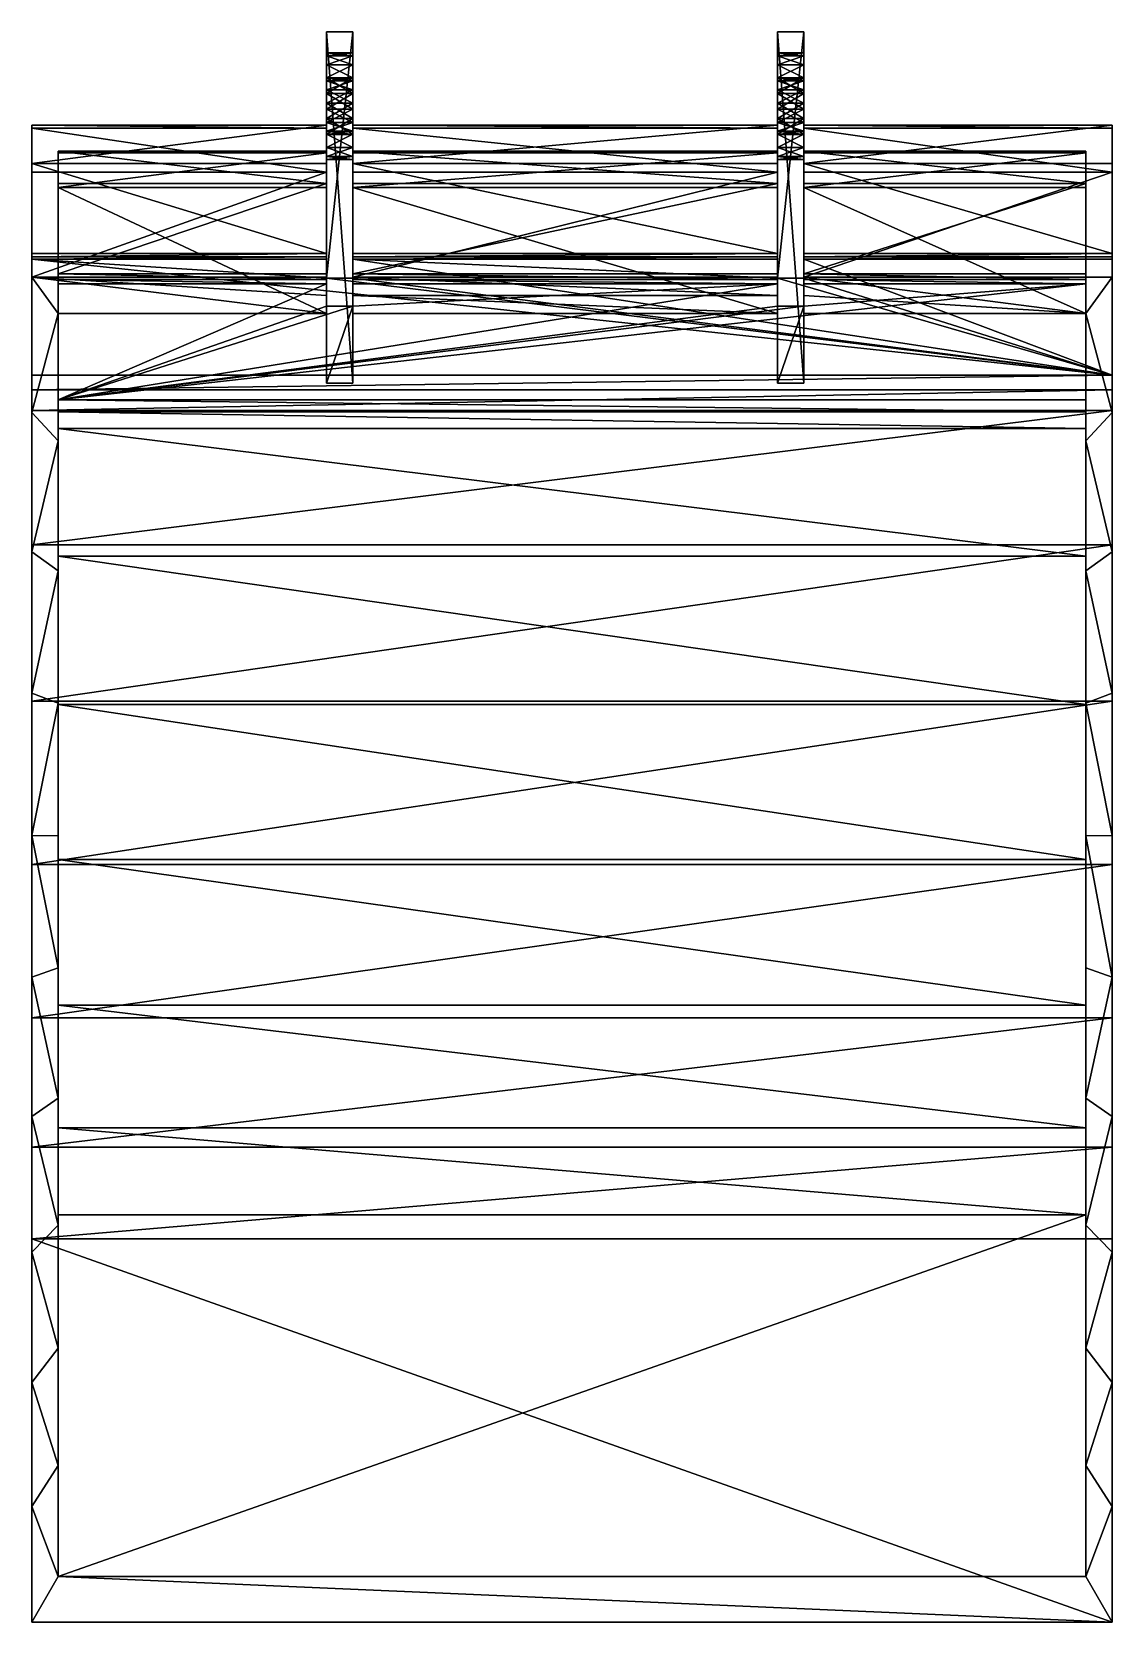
# Model space of a CAD drawing. Header units: metres. Extents: x -0.05 to 1.81, y -0.26 to 2.46.
import ezdxf

# ---------------------------------------------------------------- set-up
doc = ezdxf.new("R2010")
doc.units = ezdxf.units.M
doc.header["$LTSCALE"] = 65.185185
for name, color, linetype in [('1', 7, 'CONTINUOUS'), ('10', 7, 'CONTINUOUS'), ('11', 7, 'CONTINUOUS'), ('12', 7, 'CONTINUOUS'), ('13', 7, 'CONTINUOUS'), ('14', 7, 'CONTINUOUS'), ('15', 7, 'CONTINUOUS'), ('16', 7, 'CONTINUOUS'), ('17', 7, 'CONTINUOUS'), ('18', 7, 'CONTINUOUS'), ('19', 7, 'CONTINUOUS'), ('2', 7, 'CONTINUOUS'), ('20', 7, 'CONTINUOUS'), ('21', 7, 'CONTINUOUS'), ('22', 7, 'CONTINUOUS'), ('23', 7, 'CONTINUOUS'), ('24', 7, 'CONTINUOUS'), ('25', 7, 'CONTINUOUS'), ('26', 7, 'CONTINUOUS'), ('27', 7, 'CONTINUOUS'), ('28', 7, 'CONTINUOUS'), ('29', 7, 'CONTINUOUS'), ('3', 7, 'CONTINUOUS'), ('30', 7, 'CONTINUOUS'), ('31', 7, 'CONTINUOUS'), ('32', 7, 'CONTINUOUS'), ('33', 7, 'CONTINUOUS'), ('34', 7, 'CONTINUOUS'), ('35', 7, 'CONTINUOUS'), ('36', 7, 'CONTINUOUS'), ('37', 7, 'CONTINUOUS'), ('4', 7, 'CONTINUOUS'), ('5', 7, 'CONTINUOUS'), ('6', 7, 'CONTINUOUS'), ('7', 7, 'CONTINUOUS'), ('8', 7, 'CONTINUOUS'), ('9', 7, 'CONTINUOUS')]:
    doc.layers.add(name, color=color, linetype=linetype)

msp = doc.modelspace()

# ---------------------------------------------------------------- linework, layer by layer
at = {"layer": '1', "linetype": 'CONTINUOUS'}
for points in [[(0, 2.26, 0.3257), (0, 2.2046, 0.437), (0, 2.2575, 0.2012), (0, 2.26, 0.3257)], [(0, 2.2575, 0.2012), (0, 2.2046, 0.437), (0, 2.1979, 0.0921), (0, 2.2575, 0.2012)], [(0, 2.2046, 0.437), (0, 2.0502, 0.6198), (0, 2.1979, 0.0921), (0, 2.2046, 0.437)], [(0, 2.0327, 0.6495), (0, 1.9819), (0, 2.1979, 0.0921), (0, 2.0327, 0.6495)], [(0, 2.0402, 0.6339), (0, 2.0327, 0.6495), (0, 2.1979, 0.0921), (0, 2.0402, 0.6339)], [(0, 2.0502, 0.6198), (0, 2.0402, 0.6339), (0, 2.1979, 0.0921), (0, 2.0502, 0.6198)], [(0, 1.8339, 1.1735), (0, 1.9819), (0, 2.0327, 0.6495), (0, 1.8339, 1.1735)], [(0, 1.764, 0.0649), (0, 1.9819), (0, 1.7848, 1.2474), (0, 1.764, 0.0649)], [(0, 1.7848, 1.2474), (0, 1.9819), (0, 1.8135, 1.2132), (0, 1.7848, 1.2474)], [(0, 1.8135, 1.2132), (0, 1.9819), (0, 1.8339, 1.1735), (0, 1.8135, 1.2132)], [(0, 1.5662, 1.3974), (0, 1.764, 0.0649), (0, 1.7848, 1.2474), (0, 1.5662, 1.3974)], [(0, 1.5407, 0.1085), (0, 1.764, 0.0649), (0, 1.5662, 1.3974), (0, 1.5407, 0.1085)], [(0, 1.3117, 1.4726), (0, 1.5407, 0.1085), (0, 1.5662, 1.3974), (0, 1.3117, 1.4726)], [(0, 1.3143, 0.1303), (0, 1.5407, 0.1085), (0, 1.3117, 1.4726), (0, 1.3143, 0.1303)], [(0, 1.0868, 0.1301), (0, 1.3143, 0.1303), (0, 1.3117, 1.4726), (0, 1.0868, 0.1301)], [(0, 1.0464, 1.4652), (0, 1.0868, 0.1301), (0, 1.3117, 1.4726), (0, 1.0464, 1.4652)], [(0, 0.8603, 0.1079), (0, 1.0868, 0.1301), (0, 1.0464, 1.4652), (0, 0.8603, 0.1079)], [(0, 0.7964, 1.376), (0, 0.8603, 0.1079), (0, 1.0464, 1.4652), (0, 0.7964, 1.376)], [(0, 0.6371, 0.064), (0, 0.8603, 0.1079), (0, 0.7964, 1.376), (0, 0.6371, 0.064)], [(0, 0.5863, 1.2138), (0, 0.6371, 0.064), (0, 0.7964, 1.376), (0, 0.5863, 1.2138)], [(0, 0.4191, -0.0013), (0, 0.6371, 0.064), (0, 0.4368, 0.9945), (0, 0.4191, -0.0013)], [(0, 0.4368, 0.9945), (0, 0.6371, 0.064), (0, 0.5863, 1.2138), (0, 0.4368, 0.9945)], [(0, -0.1828, -0.3181), (0, 0.0072, -0.1933), (0, 0.4368, 0.9945), (0, -0.1828, -0.3181)], [(0, 0.0072, -0.1933), (0, 0.2085, -0.0873), (0, 0.4368, 0.9945), (0, 0.0072, -0.1933)], [(0, 0.2085, -0.0873), (0, 0.4191, -0.0013), (0, 0.4368, 0.9945), (0, 0.2085, -0.0873)]]:
    msp.add_3dface(points, dxfattribs=at)
at = {"layer": '10', "linetype": 'CONTINUOUS'}
for points in [[(0, 2.0402, 0.6339), (0, 2.0502, 0.6198), (0.4596, 2.0402, 0.6339), (0, 2.0402, 0.6339)], [(0, 2.0502, 0.6198), (0.4596, 2.0502, 0.6198), (0.4596, 2.0402, 0.6339), (0, 2.0502, 0.6198)], [(0.5046, 2.0502, 0.6198), (1.2321, 2.0502, 0.6198), (1.2321, 2.0402, 0.6339), (0.5046, 2.0502, 0.6198)], [(0.5046, 2.0502, 0.6198), (1.2321, 2.0402, 0.6339), (0.5046, 2.0402, 0.6339), (0.5046, 2.0502, 0.6198)], [(1.76, 2.0502, 0.6198), (1.76, 2.0402, 0.6339), (1.2771, 2.0502, 0.6198), (1.76, 2.0502, 0.6198)], [(1.2771, 2.0502, 0.6198), (1.76, 2.0402, 0.6339), (1.2771, 2.0402, 0.6339), (1.2771, 2.0502, 0.6198)], [(0, 2.0327, 0.6495), (0, 2.0402, 0.6339), (0.4596, 2.0327, 0.6495), (0, 2.0327, 0.6495)], [(0.4596, 2.0327, 0.6495), (0, 2.0402, 0.6339), (0.4596, 2.0402, 0.6339), (0.4596, 2.0327, 0.6495)], [(1.2321, 2.0327, 0.6495), (0.5046, 2.0327, 0.6495), (0.5046, 2.0402, 0.6339), (1.2321, 2.0327, 0.6495)], [(1.2321, 2.0402, 0.6339), (1.2321, 2.0327, 0.6495), (0.5046, 2.0402, 0.6339), (1.2321, 2.0402, 0.6339)], [(1.76, 2.0402, 0.6339), (1.76, 2.0327, 0.6495), (1.2771, 2.0402, 0.6339), (1.76, 2.0402, 0.6339)], [(1.76, 2.0327, 0.6495), (1.2771, 2.0327, 0.6495), (1.2771, 2.0402, 0.6339), (1.76, 2.0327, 0.6495)]]:
    msp.add_3dface(points, dxfattribs=at)
at = {"layer": '11', "linetype": 'CONTINUOUS'}
for points in [[(-0.0454, 2.2996, 0.1831), (-0.0454, 2.2393, 0.4663), (-0.0454, 2.305, 0.3322), (-0.0454, 2.2996, 0.1831)], [(-0.0454, 2.2244, 0.0541), (-0.0454, 2.2393, 0.4663), (-0.0454, 2.2996, 0.1831), (-0.0454, 2.2244, 0.0541)], [(-0.0454, 2.0849, 0.6491), (-0.0454, 2.2393, 0.4663), (-0.0454, 2.2244, 0.0541), (-0.0454, 2.0849, 0.6491)], [(-0.0454, 2.0441, -0.0228), (-0.0454, 2.0849, 0.6491), (-0.0454, 2.2244, 0.0541), (-0.0454, 2.0441, -0.0228)], [(-0.0454, 2.0793, 0.6569), (-0.0454, 2.0849, 0.6491), (-0.0454, 2.0441, -0.0228), (-0.0454, 2.0793, 0.6569)], [(-0.0454, 2.0752, 0.6656), (-0.0454, 2.0793, 0.6569), (-0.0454, 2.0441, -0.0228), (-0.0454, 2.0752, 0.6656)], [(-0.0454, 1.8764, 1.1896), (-0.0454, 2.0752, 0.6656), (-0.0454, 2.0441, -0.0228), (-0.0454, 1.8764, 1.1896)], [(-0.0454, 1.8121, 0.0525), (-0.0454, 1.8764, 1.1896), (-0.0454, 2.0441, -0.0228), (-0.0454, 1.8121, 0.0525)], [(-0.0454, 1.8513, 1.2384), (-0.0454, 1.8764, 1.1896), (-0.0454, 1.8121, 0.0525), (-0.0454, 1.8513, 1.2384)], [(-0.0454, 1.816, 1.2804), (-0.0454, 1.8513, 1.2384), (-0.0454, 1.8121, 0.0525), (-0.0454, 1.816, 1.2804)], [(-0.0454, 1.5855, 1.4385), (-0.0454, 1.816, 1.2804), (-0.0454, 1.8121, 0.0525), (-0.0454, 1.5855, 1.4385)], [(-0.0454, 1.5735, 0.1034), (-0.0454, 1.5855, 1.4385), (-0.0454, 1.8121, 0.0525), (-0.0454, 1.5735, 0.1034)], [(-0.0454, 1.3173, 1.5176), (-0.0454, 1.5855, 1.4385), (-0.0454, 1.331, 0.1294), (-0.0454, 1.3173, 1.5176)], [(-0.0454, 1.331, 0.1294), (-0.0454, 1.5855, 1.4385), (-0.0454, 1.5735, 0.1034), (-0.0454, 1.331, 0.1294)], [(-0.0454, 1.0871, 0.1301), (-0.0454, 1.3173, 1.5176), (-0.0454, 1.331, 0.1294), (-0.0454, 1.0871, 0.1301)], [(-0.0454, 1.0378, 1.5098), (-0.0454, 1.3173, 1.5176), (-0.0454, 1.0871, 0.1301), (-0.0454, 1.0378, 1.5098)], [(-0.0454, 0.8444, 0.1055), (-0.0454, 1.0378, 1.5098), (-0.0454, 1.0871, 0.1301), (-0.0454, 0.8444, 0.1055)], [(-0.0454, 0.7745, 1.4158), (-0.0454, 1.0378, 1.5098), (-0.0454, 0.8444, 0.1055), (-0.0454, 0.7745, 1.4158)], [(-0.0454, 0.6055, 0.056), (-0.0454, 0.7745, 1.4158), (-0.0454, 0.8444, 0.1055), (-0.0454, 0.6055, 0.056)], [(-0.0454, 0.5532, 1.2449), (-0.0454, 0.7745, 1.4158), (-0.0454, 0.6055, 0.056), (-0.0454, 0.5532, 1.2449)], [(-0.0454, 0.3731, -0.0181), (-0.0454, 0.5532, 1.2449), (-0.0454, 0.6055, 0.056), (-0.0454, 0.3731, -0.0181)], [(-0.0454, 0.3957, 1.0139), (-0.0454, 0.5532, 1.2449), (-0.0454, 0.3731, -0.0181), (-0.0454, 0.3957, 1.0139)], [(-0.0454, -0.2612, -0.3777), (-0.0454, 0.3957, 1.0139), (-0.0454, -0.0626, -0.2361), (-0.0454, -0.2612, -0.3777)], [(-0.0454, -0.0626, -0.2361), (-0.0454, 0.3957, 1.0139), (-0.0454, 0.1496, -0.1158), (-0.0454, -0.0626, -0.2361)], [(-0.0454, 0.1496, -0.1158), (-0.0454, 0.3957, 1.0139), (-0.0454, 0.3731, -0.0181), (-0.0454, 0.1496, -0.1158)]]:
    msp.add_3dface(points, dxfattribs=at)
at = {"layer": '12', "linetype": 'CONTINUOUS'}
for points in [[(1.8054, 2.305, 0.3322), (1.8054, 2.2393, 0.4663), (1.8054, 2.2996, 0.1831), (1.8054, 2.305, 0.3322)], [(1.8054, 2.2996, 0.1831), (1.8054, 2.2393, 0.4663), (1.8054, 2.2244, 0.0541), (1.8054, 2.2996, 0.1831)], [(1.8054, 2.2393, 0.4663), (1.8054, 2.0849, 0.6491), (1.8054, 2.2244, 0.0541), (1.8054, 2.2393, 0.4663)], [(1.8054, 2.0793, 0.6569), (1.8054, 2.0752, 0.6656), (1.8054, 2.2244, 0.0541), (1.8054, 2.0793, 0.6569)], [(1.8054, 2.2244, 0.0541), (1.8054, 2.0752, 0.6656), (1.8054, 2.0441, -0.0228), (1.8054, 2.2244, 0.0541)], [(1.8054, 2.0849, 0.6491), (1.8054, 2.0793, 0.6569), (1.8054, 2.2244, 0.0541), (1.8054, 2.0849, 0.6491)], [(1.8054, 2.0441, -0.0228), (1.8054, 2.0752, 0.6656), (1.8054, 1.8764, 1.1896), (1.8054, 2.0441, -0.0228)], [(1.8054, 1.8121, 0.0525), (1.8054, 2.0441, -0.0228), (1.8054, 1.816, 1.2804), (1.8054, 1.8121, 0.0525)], [(1.8054, 1.816, 1.2804), (1.8054, 2.0441, -0.0228), (1.8054, 1.8513, 1.2384), (1.8054, 1.816, 1.2804)], [(1.8054, 1.8513, 1.2384), (1.8054, 2.0441, -0.0228), (1.8054, 1.8764, 1.1896), (1.8054, 1.8513, 1.2384)], [(1.8054, 1.5855, 1.4385), (1.8054, 1.8121, 0.0525), (1.8054, 1.816, 1.2804), (1.8054, 1.5855, 1.4385)], [(1.8054, 1.5735, 0.1034), (1.8054, 1.8121, 0.0525), (1.8054, 1.5855, 1.4385), (1.8054, 1.5735, 0.1034)], [(1.8054, 1.3173, 1.5176), (1.8054, 1.5735, 0.1034), (1.8054, 1.5855, 1.4385), (1.8054, 1.3173, 1.5176)], [(1.8054, 1.331, 0.1294), (1.8054, 1.5735, 0.1034), (1.8054, 1.3173, 1.5176), (1.8054, 1.331, 0.1294)], [(1.8054, 1.0871, 0.1301), (1.8054, 1.331, 0.1294), (1.8054, 1.3173, 1.5176), (1.8054, 1.0871, 0.1301)], [(1.8054, 1.0378, 1.5098), (1.8054, 1.0871, 0.1301), (1.8054, 1.3173, 1.5176), (1.8054, 1.0378, 1.5098)], [(1.8054, 0.8444, 0.1055), (1.8054, 1.0871, 0.1301), (1.8054, 1.0378, 1.5098), (1.8054, 0.8444, 0.1055)], [(1.8054, 0.7745, 1.4158), (1.8054, 0.8444, 0.1055), (1.8054, 1.0378, 1.5098), (1.8054, 0.7745, 1.4158)], [(1.8054, 0.6055, 0.056), (1.8054, 0.8444, 0.1055), (1.8054, 0.7745, 1.4158), (1.8054, 0.6055, 0.056)], [(1.8054, 0.5532, 1.2449), (1.8054, 0.6055, 0.056), (1.8054, 0.7745, 1.4158), (1.8054, 0.5532, 1.2449)], [(1.8054, 0.3731, -0.0181), (1.8054, 0.6055, 0.056), (1.8054, 0.3957, 1.0139), (1.8054, 0.3731, -0.0181)], [(1.8054, 0.3957, 1.0139), (1.8054, 0.6055, 0.056), (1.8054, 0.5532, 1.2449), (1.8054, 0.3957, 1.0139)], [(1.8054, 0.1496, -0.1158), (1.8054, 0.3731, -0.0181), (1.8054, 0.3957, 1.0139), (1.8054, 0.1496, -0.1158)], [(1.8054, -0.0626, -0.2361), (1.8054, 0.1496, -0.1158), (1.8054, 0.3957, 1.0139), (1.8054, -0.0626, -0.2361)], [(1.8054, -0.2612, -0.3777), (1.8054, -0.0626, -0.2361), (1.8054, 0.3957, 1.0139), (1.8054, -0.2612, -0.3777)]]:
    msp.add_3dface(points, dxfattribs=at)
at = {"layer": '13', "linetype": 'CONTINUOUS'}
for points in [[(-0.0454, 2.0441, -0.0228), (-0.0454, 2.2244, 0.0541), (0.4596, 2.2244, 0.0541), (-0.0454, 2.0441, -0.0228)], [(0.4596, 2.0441, -0.0228), (-0.0454, 2.0441, -0.0228), (0.4596, 2.2244, 0.0541), (0.4596, 2.0441, -0.0228)], [(1.2321, 2.0441, -0.0228), (0.5046, 2.0441, -0.0228), (1.2321, 2.2244, 0.0541), (1.2321, 2.0441, -0.0228)], [(1.2321, 2.2244, 0.0541), (0.5046, 2.0441, -0.0228), (0.5046, 2.2244, 0.0541), (1.2321, 2.2244, 0.0541)], [(1.8054, 2.2244, 0.0541), (1.8054, 2.0441, -0.0228), (1.2771, 2.0441, -0.0228), (1.8054, 2.2244, 0.0541)], [(1.8054, 2.2244, 0.0541), (1.2771, 2.0441, -0.0228), (1.2771, 2.2244, 0.0541), (1.8054, 2.2244, 0.0541)]]:
    msp.add_3dface(points, dxfattribs=at)
at = {"layer": '14', "linetype": 'CONTINUOUS'}
for points in [[(-0.0454, 2.305, 0.3322), (-0.0454, 2.2393, 0.4663), (0.4596, 2.305, 0.3322), (-0.0454, 2.305, 0.3322)], [(0.4596, 2.305, 0.3322), (-0.0454, 2.2393, 0.4663), (0.4596, 2.2393, 0.4663), (0.4596, 2.305, 0.3322)], [(-0.0454, 2.2996, 0.1831), (-0.0454, 2.305, 0.3322), (0.4596, 2.2996, 0.1831), (-0.0454, 2.2996, 0.1831)], [(0.4596, 2.2996, 0.1831), (-0.0454, 2.305, 0.3322), (0.4596, 2.305, 0.3322), (0.4596, 2.2996, 0.1831)], [(-0.0454, 2.2244, 0.0541), (-0.0454, 2.2996, 0.1831), (0.4596, 2.2244, 0.0541), (-0.0454, 2.2244, 0.0541)], [(0.4596, 2.2244, 0.0541), (-0.0454, 2.2996, 0.1831), (0.4596, 2.2996, 0.1831), (0.4596, 2.2244, 0.0541)], [(1.2321, 2.305, 0.3322), (1.2321, 2.2996, 0.1831), (0.5046, 2.305, 0.3322), (1.2321, 2.305, 0.3322)], [(0.5046, 2.305, 0.3322), (1.2321, 2.2996, 0.1831), (0.5046, 2.2996, 0.1831), (0.5046, 2.305, 0.3322)], [(1.2321, 2.2393, 0.4663), (1.2321, 2.305, 0.3322), (0.5046, 2.2393, 0.4663), (1.2321, 2.2393, 0.4663)], [(0.5046, 2.2393, 0.4663), (1.2321, 2.305, 0.3322), (0.5046, 2.305, 0.3322), (0.5046, 2.2393, 0.4663)], [(1.2321, 2.2244, 0.0541), (0.5046, 2.2244, 0.0541), (0.5046, 2.2996, 0.1831), (1.2321, 2.2244, 0.0541)], [(1.2321, 2.2996, 0.1831), (1.2321, 2.2244, 0.0541), (0.5046, 2.2996, 0.1831), (1.2321, 2.2996, 0.1831)], [(1.8054, 2.2393, 0.4663), (1.8054, 2.305, 0.3322), (1.2771, 2.2393, 0.4663), (1.8054, 2.2393, 0.4663)], [(1.8054, 2.305, 0.3322), (1.8054, 2.2996, 0.1831), (1.2771, 2.305, 0.3322), (1.8054, 2.305, 0.3322)], [(1.2771, 2.2393, 0.4663), (1.8054, 2.305, 0.3322), (1.2771, 2.305, 0.3322), (1.2771, 2.2393, 0.4663)], [(1.2771, 2.305, 0.3322), (1.8054, 2.2996, 0.1831), (1.2771, 2.2996, 0.1831), (1.2771, 2.305, 0.3322)], [(1.8054, 2.2996, 0.1831), (1.8054, 2.2244, 0.0541), (1.2771, 2.2996, 0.1831), (1.8054, 2.2996, 0.1831)], [(1.8054, 2.2244, 0.0541), (1.2771, 2.2244, 0.0541), (1.2771, 2.2996, 0.1831), (1.8054, 2.2244, 0.0541)]]:
    msp.add_3dface(points, dxfattribs=at)
at = {"layer": '15', "linetype": 'CONTINUOUS'}
for points in [[(-0.0454, 2.2393, 0.4663), (-0.0454, 2.0849, 0.6491), (0.4596, 2.0849, 0.6491), (-0.0454, 2.2393, 0.4663)], [(0.4596, 2.2393, 0.4663), (-0.0454, 2.2393, 0.4663), (0.4596, 2.0849, 0.6491), (0.4596, 2.2393, 0.4663)], [(1.2321, 2.2393, 0.4663), (0.5046, 2.2393, 0.4663), (1.2321, 2.0849, 0.6491), (1.2321, 2.2393, 0.4663)], [(1.2321, 2.0849, 0.6491), (0.5046, 2.2393, 0.4663), (0.5046, 2.0849, 0.6491), (1.2321, 2.0849, 0.6491)], [(1.8054, 2.0849, 0.6491), (1.8054, 2.2393, 0.4663), (1.2771, 2.2393, 0.4663), (1.8054, 2.0849, 0.6491)], [(1.8054, 2.0849, 0.6491), (1.2771, 2.2393, 0.4663), (1.2771, 2.0849, 0.6491), (1.8054, 2.0849, 0.6491)]]:
    msp.add_3dface(points, dxfattribs=at)
at = {"layer": '16', "linetype": 'CONTINUOUS'}
for points in [[(-0.0454, 2.0752, 0.6656), (-0.0454, 1.8764, 1.1896), (1.8054, 1.8764, 1.1896), (-0.0454, 2.0752, 0.6656)], [(-0.0454, 2.0752, 0.6656), (1.8054, 1.8764, 1.1896), (0.4596, 2.0428, 0.7508), (-0.0454, 2.0752, 0.6656)], [(0.4596, 2.0752, 0.6656), (-0.0454, 2.0752, 0.6656), (0.4596, 2.0428, 0.7508), (0.4596, 2.0752, 0.6656)], [(0.5046, 2.0428, 0.7508), (1.8054, 1.8764, 1.1896), (0.5046, 2.0752, 0.6656), (0.5046, 2.0428, 0.7508)], [(0.5046, 2.0752, 0.6656), (1.8054, 1.8764, 1.1896), (1.2321, 2.0428, 0.7508), (0.5046, 2.0752, 0.6656)], [(1.2321, 2.0752, 0.6656), (0.5046, 2.0752, 0.6656), (1.2321, 2.0428, 0.7508), (1.2321, 2.0752, 0.6656)], [(1.8054, 1.8764, 1.1896), (1.8054, 2.0752, 0.6656), (1.2771, 2.0752, 0.6656), (1.8054, 1.8764, 1.1896)], [(1.8054, 1.8764, 1.1896), (1.2771, 2.0752, 0.6656), (1.2771, 2.0428, 0.7508), (1.8054, 1.8764, 1.1896)], [(0.4596, 2.0428, 0.7508), (1.8054, 1.8764, 1.1896), (0.5046, 2.0428, 0.7508), (0.4596, 2.0428, 0.7508)], [(1.2321, 2.0428, 0.7508), (1.8054, 1.8764, 1.1896), (1.2771, 2.0428, 0.7508), (1.2321, 2.0428, 0.7508)]]:
    msp.add_3dface(points, dxfattribs=at)
at = {"layer": '17', "linetype": 'CONTINUOUS'}
for points in [[(-0.0454, 1.816, 1.2804), (-0.0454, 1.5855, 1.4385), (1.8054, 1.816, 1.2804), (-0.0454, 1.816, 1.2804)], [(-0.0454, 1.5855, 1.4385), (1.8054, 1.5855, 1.4385), (1.8054, 1.816, 1.2804), (-0.0454, 1.5855, 1.4385)], [(-0.0454, 1.5855, 1.4385), (-0.0454, 1.3173, 1.5176), (1.8054, 1.5855, 1.4385), (-0.0454, 1.5855, 1.4385)], [(-0.0454, 1.3173, 1.5176), (1.8054, 1.3173, 1.5176), (1.8054, 1.5855, 1.4385), (-0.0454, 1.3173, 1.5176)], [(-0.0454, 1.3173, 1.5176), (-0.0454, 1.0378, 1.5098), (1.8054, 1.3173, 1.5176), (-0.0454, 1.3173, 1.5176)], [(-0.0454, 1.0378, 1.5098), (1.8054, 1.0378, 1.5098), (1.8054, 1.3173, 1.5176), (-0.0454, 1.0378, 1.5098)], [(-0.0454, 1.0378, 1.5098), (-0.0454, 0.7745, 1.4158), (1.8054, 1.0378, 1.5098), (-0.0454, 1.0378, 1.5098)], [(-0.0454, 0.7745, 1.4158), (1.8054, 0.7745, 1.4158), (1.8054, 1.0378, 1.5098), (-0.0454, 0.7745, 1.4158)], [(-0.0454, 0.7745, 1.4158), (-0.0454, 0.5532, 1.2449), (1.8054, 0.7745, 1.4158), (-0.0454, 0.7745, 1.4158)], [(-0.0454, 0.5532, 1.2449), (1.8054, 0.5532, 1.2449), (1.8054, 0.7745, 1.4158), (-0.0454, 0.5532, 1.2449)], [(-0.0454, 0.5532, 1.2449), (-0.0454, 0.3957, 1.0139), (1.8054, 0.5532, 1.2449), (-0.0454, 0.5532, 1.2449)], [(-0.0454, 0.3957, 1.0139), (1.8054, 0.3957, 1.0139), (1.8054, 0.5532, 1.2449), (-0.0454, 0.3957, 1.0139)]]:
    msp.add_3dface(points, dxfattribs=at)
at = {"layer": '18', "linetype": 'CONTINUOUS'}
for points in [[(-0.0454, 0.3957, 1.0139), (-0.0454, -0.2612, -0.3777), (1.8054, -0.2612, -0.3777), (-0.0454, 0.3957, 1.0139)], [(-0.0454, 0.3957, 1.0139), (1.8054, -0.2612, -0.3777), (1.8054, 0.3957, 1.0139), (-0.0454, 0.3957, 1.0139)]]:
    msp.add_3dface(points, dxfattribs=at)
at = {"layer": '19', "linetype": 'CONTINUOUS'}
for points in [[(-0.0454, 1.8764, 1.1896), (-0.0454, 1.8513, 1.2384), (1.8054, 1.8764, 1.1896), (-0.0454, 1.8764, 1.1896)], [(-0.0454, 1.8513, 1.2384), (1.8054, 1.8513, 1.2384), (1.8054, 1.8764, 1.1896), (-0.0454, 1.8513, 1.2384)], [(-0.0454, 1.8513, 1.2384), (-0.0454, 1.816, 1.2804), (1.8054, 1.8513, 1.2384), (-0.0454, 1.8513, 1.2384)], [(-0.0454, 1.816, 1.2804), (1.8054, 1.816, 1.2804), (1.8054, 1.8513, 1.2384), (-0.0454, 1.816, 1.2804)]]:
    msp.add_3dface(points, dxfattribs=at)
at = {"layer": '2', "linetype": 'CONTINUOUS'}
for points in [[(1.76, 2.26, 0.3257), (1.76, 2.2575, 0.2012), (1.76, 2.2046, 0.437), (1.76, 2.26, 0.3257)], [(1.76, 2.2575, 0.2012), (1.76, 2.1979, 0.0921), (1.76, 2.2046, 0.437), (1.76, 2.2575, 0.2012)], [(1.76, 2.2046, 0.437), (1.76, 2.1979, 0.0921), (1.76, 2.0502, 0.6198), (1.76, 2.2046, 0.437)], [(1.76, 2.1979, 0.0921), (1.76, 1.9819), (1.76, 2.0502, 0.6198), (1.76, 2.1979, 0.0921)], [(1.76, 2.0502, 0.6198), (1.76, 1.9819), (1.76, 2.0402, 0.6339), (1.76, 2.0502, 0.6198)], [(1.76, 2.0402, 0.6339), (1.76, 1.9819), (1.76, 2.0327, 0.6495), (1.76, 2.0402, 0.6339)], [(1.76, 2.0327, 0.6495), (1.76, 1.9819), (1.76, 1.8339, 1.1735), (1.76, 2.0327, 0.6495)], [(1.76, 1.9819), (1.76, 1.764, 0.0649), (1.76, 1.8339, 1.1735), (1.76, 1.9819)], [(1.76, 1.8339, 1.1735), (1.76, 1.764, 0.0649), (1.76, 1.8135, 1.2132), (1.76, 1.8339, 1.1735)], [(1.76, 1.8135, 1.2132), (1.76, 1.764, 0.0649), (1.76, 1.7848, 1.2474), (1.76, 1.8135, 1.2132)], [(1.76, 1.7848, 1.2474), (1.76, 1.764, 0.0649), (1.76, 1.5662, 1.3974), (1.76, 1.7848, 1.2474)], [(1.76, 1.764, 0.0649), (1.76, 1.5407, 0.1085), (1.76, 1.5662, 1.3974), (1.76, 1.764, 0.0649)], [(1.76, 1.5407, 0.1085), (1.76, 1.3143, 0.1303), (1.76, 1.5662, 1.3974), (1.76, 1.5407, 0.1085)], [(1.76, 1.5662, 1.3974), (1.76, 1.3143, 0.1303), (1.76, 1.3117, 1.4726), (1.76, 1.5662, 1.3974)], [(1.76, 1.3143, 0.1303), (1.76, 1.0868, 0.1301), (1.76, 1.3117, 1.4726), (1.76, 1.3143, 0.1303)], [(1.76, 1.3117, 1.4726), (1.76, 1.0868, 0.1301), (1.76, 1.0464, 1.4652), (1.76, 1.3117, 1.4726)], [(1.76, 1.0868, 0.1301), (1.76, 0.8603, 0.1079), (1.76, 1.0464, 1.4652), (1.76, 1.0868, 0.1301)], [(1.76, 1.0464, 1.4652), (1.76, 0.8603, 0.1079), (1.76, 0.7964, 1.376), (1.76, 1.0464, 1.4652)], [(1.76, 0.8603, 0.1079), (1.76, 0.6371, 0.064), (1.76, 0.7964, 1.376), (1.76, 0.8603, 0.1079)], [(1.76, 0.7964, 1.376), (1.76, 0.6371, 0.064), (1.76, 0.5863, 1.2138), (1.76, 0.7964, 1.376)], [(1.76, 0.6371, 0.064), (1.76, 0.4191, -0.0013), (1.76, 0.5863, 1.2138), (1.76, 0.6371, 0.064)], [(1.76, 0.5863, 1.2138), (1.76, 0.4191, -0.0013), (1.76, 0.4368, 0.9945), (1.76, 0.5863, 1.2138)], [(1.76, 0.4191, -0.0013), (1.76, 0.2085, -0.0873), (1.76, 0.4368, 0.9945), (1.76, 0.4191, -0.0013)], [(1.76, 0.2085, -0.0873), (1.76, 0.0072, -0.1933), (1.76, 0.4368, 0.9945), (1.76, 0.2085, -0.0873)], [(1.76, 0.0072, -0.1933), (1.76, -0.1828, -0.3181), (1.76, 0.4368, 0.9945), (1.76, 0.0072, -0.1933)]]:
    msp.add_3dface(points, dxfattribs=at)
at = {"layer": '20', "linetype": 'CONTINUOUS'}
for points in [[(-0.0454, 2.0849, 0.6491), (-0.0454, 2.0793, 0.6569), (0.4596, 2.0849, 0.6491), (-0.0454, 2.0849, 0.6491)], [(0.4596, 2.0849, 0.6491), (-0.0454, 2.0793, 0.6569), (0.4596, 2.0793, 0.6569), (0.4596, 2.0849, 0.6491)], [(-0.0454, 2.0793, 0.6569), (-0.0454, 2.0752, 0.6656), (0.4596, 2.0793, 0.6569), (-0.0454, 2.0793, 0.6569)], [(-0.0454, 2.0752, 0.6656), (0.4596, 2.0752, 0.6656), (0.4596, 2.0793, 0.6569), (-0.0454, 2.0752, 0.6656)], [(1.2321, 2.0849, 0.6491), (0.5046, 2.0849, 0.6491), (0.5046, 2.0793, 0.6569), (1.2321, 2.0849, 0.6491)], [(1.2321, 2.0849, 0.6491), (0.5046, 2.0793, 0.6569), (1.2321, 2.0793, 0.6569), (1.2321, 2.0849, 0.6491)], [(0.5046, 2.0752, 0.6656), (1.2321, 2.0752, 0.6656), (1.2321, 2.0793, 0.6569), (0.5046, 2.0752, 0.6656)], [(0.5046, 2.0793, 0.6569), (0.5046, 2.0752, 0.6656), (1.2321, 2.0793, 0.6569), (0.5046, 2.0793, 0.6569)], [(1.8054, 2.0793, 0.6569), (1.8054, 2.0849, 0.6491), (1.2771, 2.0793, 0.6569), (1.8054, 2.0793, 0.6569)], [(1.8054, 2.0849, 0.6491), (1.2771, 2.0849, 0.6491), (1.2771, 2.0793, 0.6569), (1.8054, 2.0849, 0.6491)], [(1.8054, 2.0752, 0.6656), (1.8054, 2.0793, 0.6569), (1.2771, 2.0752, 0.6656), (1.8054, 2.0752, 0.6656)], [(1.2771, 2.0752, 0.6656), (1.8054, 2.0793, 0.6569), (1.2771, 2.0793, 0.6569), (1.2771, 2.0752, 0.6656)]]:
    msp.add_3dface(points, dxfattribs=at)
at = {"layer": '21', "linetype": 'CONTINUOUS'}
for points in [[(-0.0454, 1.8121, 0.0525), (-0.0454, 2.0441, -0.0228), (0, 1.9819), (-0.0454, 1.8121, 0.0525)], [(0, 1.9819), (-0.0454, 2.0441, -0.0228), (0.4596, 1.9819), (0, 1.9819)], [(0.4596, 1.9819), (-0.0454, 2.0441, -0.0228), (0.4596, 2.0131, -0.0112), (0.4596, 1.9819)], [(0.4596, 2.0131, -0.0112), (-0.0454, 2.0441, -0.0228), (0.4596, 2.0441, -0.0228), (0.4596, 2.0131, -0.0112)], [(0.5046, 2.0441, -0.0228), (1.2321, 2.0441, -0.0228), (1.2321, 2.0131, -0.0112), (0.5046, 2.0441, -0.0228)], [(0.5046, 2.0131, -0.0112), (0.5046, 2.0441, -0.0228), (1.2321, 2.0131, -0.0112), (0.5046, 2.0131, -0.0112)], [(1.2771, 2.0441, -0.0228), (1.8054, 2.0441, -0.0228), (1.76, 1.9819), (1.2771, 2.0441, -0.0228)], [(1.2771, 2.0131, -0.0112), (1.2771, 2.0441, -0.0228), (1.76, 1.9819), (1.2771, 2.0131, -0.0112)], [(1.8054, 2.0441, -0.0228), (1.8054, 1.8121, 0.0525), (1.76, 1.9819), (1.8054, 2.0441, -0.0228)], [(0.5046, 1.9819), (0.5046, 2.0131, -0.0112), (1.2321, 1.9819), (0.5046, 1.9819)], [(1.2321, 1.9819), (0.5046, 2.0131, -0.0112), (1.2321, 2.0131, -0.0112), (1.2321, 1.9819)], [(1.2771, 1.9819), (1.2771, 2.0131, -0.0112), (1.76, 1.9819), (1.2771, 1.9819)], [(0, 1.764, 0.0649), (-0.0454, 1.8121, 0.0525), (0, 1.9819), (0, 1.764, 0.0649)], [(1.76, 1.9819), (1.8054, 1.8121, 0.0525), (1.76, 1.764, 0.0649), (1.76, 1.9819)], [(-0.0454, 1.5735, 0.1034), (-0.0454, 1.8121, 0.0525), (0, 1.764, 0.0649), (-0.0454, 1.5735, 0.1034)], [(1.8054, 1.8121, 0.0525), (1.8054, 1.5735, 0.1034), (1.76, 1.764, 0.0649), (1.8054, 1.8121, 0.0525)], [(0, 1.5407, 0.1085), (-0.0454, 1.5735, 0.1034), (0, 1.764, 0.0649), (0, 1.5407, 0.1085)], [(1.76, 1.764, 0.0649), (1.8054, 1.5735, 0.1034), (1.76, 1.5407, 0.1085), (1.76, 1.764, 0.0649)], [(-0.0454, 1.331, 0.1294), (-0.0454, 1.5735, 0.1034), (0, 1.5407, 0.1085), (-0.0454, 1.331, 0.1294)], [(1.8054, 1.5735, 0.1034), (1.8054, 1.331, 0.1294), (1.76, 1.5407, 0.1085), (1.8054, 1.5735, 0.1034)], [(0, 1.3143, 0.1303), (-0.0454, 1.331, 0.1294), (0, 1.5407, 0.1085), (0, 1.3143, 0.1303)], [(1.76, 1.5407, 0.1085), (1.8054, 1.331, 0.1294), (1.76, 1.3143, 0.1303), (1.76, 1.5407, 0.1085)], [(-0.0454, 1.0871, 0.1301), (-0.0454, 1.331, 0.1294), (0, 1.3143, 0.1303), (-0.0454, 1.0871, 0.1301)], [(0, 1.0868, 0.1301), (-0.0454, 1.0871, 0.1301), (0, 1.3143, 0.1303), (0, 1.0868, 0.1301)], [(1.8054, 1.331, 0.1294), (1.8054, 1.0871, 0.1301), (1.76, 1.3143, 0.1303), (1.8054, 1.331, 0.1294)], [(1.76, 1.3143, 0.1303), (1.8054, 1.0871, 0.1301), (1.76, 1.0868, 0.1301), (1.76, 1.3143, 0.1303)], [(-0.0454, 0.8444, 0.1055), (-0.0454, 1.0871, 0.1301), (0, 0.8603, 0.1079), (-0.0454, 0.8444, 0.1055)], [(0, 0.8603, 0.1079), (-0.0454, 1.0871, 0.1301), (0, 1.0868, 0.1301), (0, 0.8603, 0.1079)], [(1.8054, 1.0871, 0.1301), (1.8054, 0.8444, 0.1055), (1.76, 1.0868, 0.1301), (1.8054, 1.0871, 0.1301)], [(1.76, 1.0868, 0.1301), (1.8054, 0.8444, 0.1055), (1.76, 0.8603, 0.1079), (1.76, 1.0868, 0.1301)], [(0, 0.6371, 0.064), (-0.0454, 0.8444, 0.1055), (0, 0.8603, 0.1079), (0, 0.6371, 0.064)], [(1.76, 0.8603, 0.1079), (1.8054, 0.8444, 0.1055), (1.76, 0.6371, 0.064), (1.76, 0.8603, 0.1079)], [(-0.0454, 0.6055, 0.056), (-0.0454, 0.8444, 0.1055), (0, 0.6371, 0.064), (-0.0454, 0.6055, 0.056)], [(1.8054, 0.8444, 0.1055), (1.8054, 0.6055, 0.056), (1.76, 0.6371, 0.064), (1.8054, 0.8444, 0.1055)], [(0, 0.4191, -0.0013), (-0.0454, 0.6055, 0.056), (0, 0.6371, 0.064), (0, 0.4191, -0.0013)], [(1.76, 0.6371, 0.064), (1.8054, 0.6055, 0.056), (1.76, 0.4191, -0.0013), (1.76, 0.6371, 0.064)], [(-0.0454, 0.3731, -0.0181), (-0.0454, 0.6055, 0.056), (0, 0.4191, -0.0013), (-0.0454, 0.3731, -0.0181)], [(1.8054, 0.6055, 0.056), (1.8054, 0.3731, -0.0181), (1.76, 0.4191, -0.0013), (1.8054, 0.6055, 0.056)], [(0, 0.2085, -0.0873), (-0.0454, 0.3731, -0.0181), (0, 0.4191, -0.0013), (0, 0.2085, -0.0873)], [(1.76, 0.4191, -0.0013), (1.8054, 0.3731, -0.0181), (1.76, 0.2085, -0.0873), (1.76, 0.4191, -0.0013)], [(-0.0454, 0.1496, -0.1158), (-0.0454, 0.3731, -0.0181), (0, 0.2085, -0.0873), (-0.0454, 0.1496, -0.1158)], [(1.8054, 0.3731, -0.0181), (1.8054, 0.1496, -0.1158), (1.76, 0.2085, -0.0873), (1.8054, 0.3731, -0.0181)], [(0, 0.0072, -0.1933), (-0.0454, 0.1496, -0.1158), (0, 0.2085, -0.0873), (0, 0.0072, -0.1933)], [(1.76, 0.2085, -0.0873), (1.8054, 0.1496, -0.1158), (1.76, 0.0072, -0.1933), (1.76, 0.2085, -0.0873)], [(-0.0454, -0.0626, -0.2361), (-0.0454, 0.1496, -0.1158), (0, 0.0072, -0.1933), (-0.0454, -0.0626, -0.2361)], [(1.8054, 0.1496, -0.1158), (1.8054, -0.0626, -0.2361), (1.76, 0.0072, -0.1933), (1.8054, 0.1496, -0.1158)], [(0, -0.1828, -0.3181), (-0.0454, -0.0626, -0.2361), (0, 0.0072, -0.1933), (0, -0.1828, -0.3181)], [(1.76, 0.0072, -0.1933), (1.8054, -0.0626, -0.2361), (1.76, -0.1828, -0.3181), (1.76, 0.0072, -0.1933)], [(-0.0454, -0.2612, -0.3777), (-0.0454, -0.0626, -0.2361), (0, -0.1828, -0.3181), (-0.0454, -0.2612, -0.3777)], [(1.8054, -0.0626, -0.2361), (1.8054, -0.2612, -0.3777), (1.76, -0.1828, -0.3181), (1.8054, -0.0626, -0.2361)], [(1.8054, -0.2612, -0.3777), (-0.0454, -0.2612, -0.3777), (0, -0.1828, -0.3181), (1.8054, -0.2612, -0.3777)], [(1.76, -0.1828, -0.3181), (1.8054, -0.2612, -0.3777), (0, -0.1828, -0.3181), (1.76, -0.1828, -0.3181)]]:
    msp.add_3dface(points, dxfattribs=at)
at = {"layer": '22', "linetype": 'CONTINUOUS'}
for points in [[(0.5046, 2.305, 0.3322), (0.5046, 2.2996, 0.1831), (0.5046, 2.4648, 0.7508), (0.5046, 2.305, 0.3322)], [(0.5046, 2.305, 0.3322), (0.5046, 2.4648, 0.7508), (0.5046, 2.3807, 0.5953), (0.5046, 2.305, 0.3322)], [(0.5046, 2.4648, 0.7508), (0.5046, 2.2996, 0.1831), (0.5046, 2.3589, 0.0561), (0.5046, 2.4648, 0.7508)], [(0.5046, 2.0428, 0.7508), (0.5046, 2.0752, 0.6656), (0.5046, 2.4648, 0.7508), (0.5046, 2.0428, 0.7508)], [(0.5046, 2.4648, 0.7508), (0.5046, 2.0752, 0.6656), (0.5046, 2.316, 0.6921), (0.5046, 2.4648, 0.7508)], [(0.5046, 2.4648, -0.1445), (0.5046, 2.4648, 0.7508), (0.5046, 2.4289, -0.0139), (0.5046, 2.4648, -0.1445)], [(0.5046, 2.4289, -0.0139), (0.5046, 2.4648, 0.7508), (0.5046, 2.4236, 0.0128), (0.5046, 2.4289, -0.0139)], [(0.5046, 2.4236, 0.0128), (0.5046, 2.4648, 0.7508), (0.5046, 2.4084, 0.0356), (0.5046, 2.4236, 0.0128)], [(0.5046, 2.4084, 0.0356), (0.5046, 2.4648, 0.7508), (0.5046, 2.3857, 0.0507), (0.5046, 2.4084, 0.0356)], [(0.5046, 2.3857, 0.0507), (0.5046, 2.4648, 0.7508), (0.5046, 2.3589, 0.0561), (0.5046, 2.3857, 0.0507)], [(0.5046, 2.3807, 0.5953), (0.5046, 2.4648, 0.7508), (0.5046, 2.386, 0.6221), (0.5046, 2.3807, 0.5953)], [(0.5046, 2.386, 0.6221), (0.5046, 2.4648, 0.7508), (0.5046, 2.3807, 0.6489), (0.5046, 2.386, 0.6221)], [(0.5046, 2.3807, 0.6489), (0.5046, 2.4648, 0.7508), (0.5046, 2.3655, 0.6716), (0.5046, 2.3807, 0.6489)], [(0.5046, 2.3655, 0.6716), (0.5046, 2.4648, 0.7508), (0.5046, 2.3428, 0.6868), (0.5046, 2.3655, 0.6716)], [(0.5046, 2.3428, 0.6868), (0.5046, 2.4648, 0.7508), (0.5046, 2.316, 0.6921), (0.5046, 2.3428, 0.6868)], [(0.5046, 1.8627, -0.1445), (0.5046, 2.4648, -0.1445), (0.5046, 2.3589, -0.0839), (0.5046, 1.8627, -0.1445)], [(0.5046, 2.3589, -0.0839), (0.5046, 2.4648, -0.1445), (0.5046, 2.3857, -0.0786), (0.5046, 2.3589, -0.0839)], [(0.5046, 2.3857, -0.0786), (0.5046, 2.4648, -0.1445), (0.5046, 2.4084, -0.0634), (0.5046, 2.3857, -0.0786)], [(0.5046, 2.4084, -0.0634), (0.5046, 2.4648, -0.1445), (0.5046, 2.4236, -0.0407), (0.5046, 2.4084, -0.0634)], [(0.5046, 2.4236, -0.0407), (0.5046, 2.4648, -0.1445), (0.5046, 2.4289, -0.0139), (0.5046, 2.4236, -0.0407)], [(0.5046, 2.3655, 0.5726), (0.5046, 2.305, 0.3322), (0.5046, 2.3807, 0.5953), (0.5046, 2.3655, 0.5726)], [(0.5046, 2.2393, 0.4663), (0.5046, 2.305, 0.3322), (0.5046, 2.3655, 0.5726), (0.5046, 2.2393, 0.4663)], [(0.5046, 2.3428, 0.5574), (0.5046, 2.2393, 0.4663), (0.5046, 2.3655, 0.5726), (0.5046, 2.3428, 0.5574)], [(0.5046, 2.2996, 0.1831), (0.5046, 2.2244, 0.0541), (0.5046, 2.3589, 0.0561), (0.5046, 2.2996, 0.1831)], [(0.5046, 2.3589, 0.0561), (0.5046, 2.2244, 0.0541), (0.5046, 2.3321, 0.0507), (0.5046, 2.3589, 0.0561)], [(0.5046, 2.3321, -0.0786), (0.5046, 1.8627, -0.1445), (0.5046, 2.3589, -0.0839), (0.5046, 2.3321, -0.0786)], [(0.5046, 2.316, 0.5521), (0.5046, 2.2393, 0.4663), (0.5046, 2.3428, 0.5574), (0.5046, 2.316, 0.5521)], [(0.5046, 2.2244, 0.0541), (0.5046, 2.0441, -0.0228), (0.5046, 2.3321, 0.0507), (0.5046, 2.2244, 0.0541)], [(0.5046, 2.3321, 0.0507), (0.5046, 2.0441, -0.0228), (0.5046, 2.3094, 0.0356), (0.5046, 2.3321, 0.0507)], [(0.5046, 2.3094, -0.0634), (0.5046, 1.8627, -0.1445), (0.5046, 2.3321, -0.0786), (0.5046, 2.3094, -0.0634)], [(0.5046, 2.2892, 0.5574), (0.5046, 2.2393, 0.4663), (0.5046, 2.316, 0.5521), (0.5046, 2.2892, 0.5574)], [(0.5046, 2.316, 0.6921), (0.5046, 2.0752, 0.6656), (0.5046, 2.2892, 0.6868), (0.5046, 2.316, 0.6921)], [(0.5046, 2.3094, 0.0356), (0.5046, 2.0441, -0.0228), (0.5046, 2.2943, 0.0128), (0.5046, 2.3094, 0.0356)], [(0.5046, 2.2943, -0.0407), (0.5046, 1.8627, -0.1445), (0.5046, 2.3094, -0.0634), (0.5046, 2.2943, -0.0407)], [(0.5046, 2.0441, -0.0228), (0.5046, 1.8627, -0.1445), (0.5046, 2.2943, -0.0407), (0.5046, 2.0441, -0.0228)], [(0.5046, 2.2889, -0.0139), (0.5046, 2.0441, -0.0228), (0.5046, 2.2943, -0.0407), (0.5046, 2.2889, -0.0139)], [(0.5046, 2.0441, -0.0228), (0.5046, 2.2889, -0.0139), (0.5046, 2.2943, 0.0128), (0.5046, 2.0441, -0.0228)], [(0.5046, 2.2665, 0.5726), (0.5046, 2.2393, 0.4663), (0.5046, 2.2892, 0.5574), (0.5046, 2.2665, 0.5726)], [(0.5046, 2.2892, 0.6868), (0.5046, 2.0752, 0.6656), (0.5046, 2.2665, 0.6716), (0.5046, 2.2892, 0.6868)], [(0.5046, 2.2513, 0.5953), (0.5046, 2.2393, 0.4663), (0.5046, 2.2665, 0.5726), (0.5046, 2.2513, 0.5953)], [(0.5046, 2.0793, 0.6569), (0.5046, 2.0849, 0.6491), (0.5046, 2.2665, 0.6716), (0.5046, 2.0793, 0.6569)], [(0.5046, 2.2665, 0.6716), (0.5046, 2.0849, 0.6491), (0.5046, 2.2513, 0.6489), (0.5046, 2.2665, 0.6716)], [(0.5046, 2.0752, 0.6656), (0.5046, 2.0793, 0.6569), (0.5046, 2.2665, 0.6716), (0.5046, 2.0752, 0.6656)], [(0.5046, 1.9819), (0.5046, 2.2575, 0.2012), (0.5046, 2.26, 0.3257), (0.5046, 1.9819)], [(0.5046, 1.9819), (0.5046, 2.26, 0.3257), (0.5046, 2.2046, 0.437), (0.5046, 1.9819)], [(0.5046, 1.9819), (0.5046, 2.1979, 0.0921), (0.5046, 2.2575, 0.2012), (0.5046, 1.9819)], [(0.5046, 2.246, 0.6221), (0.5046, 2.2393, 0.4663), (0.5046, 2.2513, 0.5953), (0.5046, 2.246, 0.6221)], [(0.5046, 2.0849, 0.6491), (0.5046, 2.246, 0.6221), (0.5046, 2.2513, 0.6489), (0.5046, 2.0849, 0.6491)], [(0.5046, 2.0849, 0.6491), (0.5046, 2.2393, 0.4663), (0.5046, 2.246, 0.6221), (0.5046, 2.0849, 0.6491)], [(0.5046, 1.9819), (0.5046, 2.2046, 0.437), (0.5046, 1.8627, -0.1445), (0.5046, 1.9819)], [(0.5046, 2.2046, 0.437), (0.5046, 2.0502, 0.6198), (0.5046, 1.8627, -0.1445), (0.5046, 2.2046, 0.437)], [(0.5046, 2.0502, 0.6198), (0.5046, 2.0402, 0.6339), (0.5046, 1.8627, -0.1445), (0.5046, 2.0502, 0.6198)], [(0.5046, 2.0441, -0.0228), (0.5046, 2.0131, -0.0112), (0.5046, 1.8627, -0.1445), (0.5046, 2.0441, -0.0228)], [(0.5046, 2.0402, 0.6339), (0.5046, 2.0327, 0.6495), (0.5046, 1.8627, -0.1445), (0.5046, 2.0402, 0.6339)], [(0.5046, 2.0327, 0.6495), (0.5046, 1.9943, 0.7508), (0.5046, 1.8627, -0.1445), (0.5046, 2.0327, 0.6495)], [(0.5046, 2.0131, -0.0112), (0.5046, 1.9819), (0.5046, 1.8627, -0.1445), (0.5046, 2.0131, -0.0112)], [(0.5046, 1.8627, -0.1445), (0.5046, 1.9943, 0.7508), (0.5046, 1.8627, 0.7508), (0.5046, 1.8627, -0.1445)]]:
    msp.add_3dface(points, dxfattribs=at)
at = {"layer": '23', "linetype": 'CONTINUOUS'}
for points in [[(0.4596, 1.8627, -0.1445), (0.4596, 2.0441, -0.0228), (0.4596, 2.4648, -0.1445), (0.4596, 1.8627, -0.1445)], [(0.4596, 2.4648, -0.1445), (0.4596, 2.0441, -0.0228), (0.4596, 2.3589, -0.0839), (0.4596, 2.4648, -0.1445)], [(0.4596, 2.0428, 0.7508), (0.4596, 2.4648, 0.7508), (0.4596, 2.3428, 0.6868), (0.4596, 2.0428, 0.7508)], [(0.4596, 2.4648, 0.7508), (0.4596, 2.4648, -0.1445), (0.4596, 2.386, 0.6221), (0.4596, 2.4648, 0.7508)], [(0.4596, 2.4236, 0.0128), (0.4596, 2.4648, -0.1445), (0.4596, 2.4289, -0.0139), (0.4596, 2.4236, 0.0128)], [(0.4596, 2.4648, -0.1445), (0.4596, 2.4236, 0.0128), (0.4596, 2.316, 0.5521), (0.4596, 2.4648, -0.1445)], [(0.4596, 2.4289, -0.0139), (0.4596, 2.4648, -0.1445), (0.4596, 2.4236, -0.0407), (0.4596, 2.4289, -0.0139)], [(0.4596, 2.4236, -0.0407), (0.4596, 2.4648, -0.1445), (0.4596, 2.4084, -0.0634), (0.4596, 2.4236, -0.0407)], [(0.4596, 2.4084, -0.0634), (0.4596, 2.4648, -0.1445), (0.4596, 2.3857, -0.0786), (0.4596, 2.4084, -0.0634)], [(0.4596, 2.3857, -0.0786), (0.4596, 2.4648, -0.1445), (0.4596, 2.3589, -0.0839), (0.4596, 2.3857, -0.0786)], [(0.4596, 2.386, 0.6221), (0.4596, 2.4648, -0.1445), (0.4596, 2.3807, 0.5953), (0.4596, 2.386, 0.6221)], [(0.4596, 2.3807, 0.5953), (0.4596, 2.4648, -0.1445), (0.4596, 2.3655, 0.5726), (0.4596, 2.3807, 0.5953)], [(0.4596, 2.3655, 0.5726), (0.4596, 2.4648, -0.1445), (0.4596, 2.3428, 0.5574), (0.4596, 2.3655, 0.5726)], [(0.4596, 2.3428, 0.5574), (0.4596, 2.4648, -0.1445), (0.4596, 2.316, 0.5521), (0.4596, 2.3428, 0.5574)], [(0.4596, 2.3428, 0.6868), (0.4596, 2.4648, 0.7508), (0.4596, 2.3655, 0.6716), (0.4596, 2.3428, 0.6868)], [(0.4596, 2.3655, 0.6716), (0.4596, 2.4648, 0.7508), (0.4596, 2.3807, 0.6489), (0.4596, 2.3655, 0.6716)], [(0.4596, 2.3807, 0.6489), (0.4596, 2.4648, 0.7508), (0.4596, 2.386, 0.6221), (0.4596, 2.3807, 0.6489)], [(0.4596, 2.4084, 0.0356), (0.4596, 2.305, 0.3322), (0.4596, 2.4236, 0.0128), (0.4596, 2.4084, 0.0356)], [(0.4596, 2.4236, 0.0128), (0.4596, 2.305, 0.3322), (0.4596, 2.316, 0.5521), (0.4596, 2.4236, 0.0128)], [(0.4596, 2.2996, 0.1831), (0.4596, 2.305, 0.3322), (0.4596, 2.4084, 0.0356), (0.4596, 2.2996, 0.1831)], [(0.4596, 2.3857, 0.0507), (0.4596, 2.2996, 0.1831), (0.4596, 2.4084, 0.0356), (0.4596, 2.3857, 0.0507)], [(0.4596, 2.3589, 0.0561), (0.4596, 2.2996, 0.1831), (0.4596, 2.3857, 0.0507), (0.4596, 2.3589, 0.0561)], [(0.4596, 2.3589, -0.0839), (0.4596, 2.0441, -0.0228), (0.4596, 2.3321, -0.0786), (0.4596, 2.3589, -0.0839)], [(0.4596, 2.2244, 0.0541), (0.4596, 2.2996, 0.1831), (0.4596, 2.3589, 0.0561), (0.4596, 2.2244, 0.0541)], [(0.4596, 2.3321, 0.0507), (0.4596, 2.2244, 0.0541), (0.4596, 2.3589, 0.0561), (0.4596, 2.3321, 0.0507)], [(0.4596, 2.316, 0.6921), (0.4596, 2.0428, 0.7508), (0.4596, 2.3428, 0.6868), (0.4596, 2.316, 0.6921)], [(0.4596, 2.3321, -0.0786), (0.4596, 2.0441, -0.0228), (0.4596, 2.3094, -0.0634), (0.4596, 2.3321, -0.0786)], [(0.4596, 2.3094, 0.0356), (0.4596, 2.2244, 0.0541), (0.4596, 2.3321, 0.0507), (0.4596, 2.3094, 0.0356)], [(0.4596, 2.305, 0.3322), (0.4596, 2.2393, 0.4663), (0.4596, 2.316, 0.5521), (0.4596, 2.305, 0.3322)], [(0.4596, 2.316, 0.5521), (0.4596, 2.2393, 0.4663), (0.4596, 2.2892, 0.5574), (0.4596, 2.316, 0.5521)], [(0.4596, 2.2892, 0.6868), (0.4596, 2.0428, 0.7508), (0.4596, 2.316, 0.6921), (0.4596, 2.2892, 0.6868)], [(0.4596, 2.3094, -0.0634), (0.4596, 2.0441, -0.0228), (0.4596, 2.2943, -0.0407), (0.4596, 2.3094, -0.0634)], [(0.4596, 2.2943, 0.0128), (0.4596, 2.2244, 0.0541), (0.4596, 2.3094, 0.0356), (0.4596, 2.2943, 0.0128)], [(0.4596, 2.0441, -0.0228), (0.4596, 2.2889, -0.0139), (0.4596, 2.2943, -0.0407), (0.4596, 2.0441, -0.0228)], [(0.4596, 2.2889, -0.0139), (0.4596, 2.2244, 0.0541), (0.4596, 2.2943, 0.0128), (0.4596, 2.2889, -0.0139)], [(0.4596, 2.2393, 0.4663), (0.4596, 2.0849, 0.6491), (0.4596, 2.2892, 0.5574), (0.4596, 2.2393, 0.4663)], [(0.4596, 2.2892, 0.5574), (0.4596, 2.0849, 0.6491), (0.4596, 2.2665, 0.5726), (0.4596, 2.2892, 0.5574)], [(0.4596, 2.2665, 0.6716), (0.4596, 2.0428, 0.7508), (0.4596, 2.2892, 0.6868), (0.4596, 2.2665, 0.6716)], [(0.4596, 2.0441, -0.0228), (0.4596, 2.2244, 0.0541), (0.4596, 2.2889, -0.0139), (0.4596, 2.0441, -0.0228)], [(0.4596, 2.2665, 0.5726), (0.4596, 2.0849, 0.6491), (0.4596, 2.2513, 0.5953), (0.4596, 2.2665, 0.5726)], [(0.4596, 2.0752, 0.6656), (0.4596, 2.0428, 0.7508), (0.4596, 2.2665, 0.6716), (0.4596, 2.0752, 0.6656)], [(0.4596, 2.2513, 0.6489), (0.4596, 2.0752, 0.6656), (0.4596, 2.2665, 0.6716), (0.4596, 2.2513, 0.6489)], [(0.4596, 2.2046, 0.437), (0.4596, 2.26, 0.3257), (0.4596, 1.8627, 0.7508), (0.4596, 2.2046, 0.437)], [(0.4596, 2.26, 0.3257), (0.4596, 2.2575, 0.2012), (0.4596, 1.8627, 0.7508), (0.4596, 2.26, 0.3257)], [(0.4596, 2.2575, 0.2012), (0.4596, 2.1979, 0.0921), (0.4596, 1.8627, 0.7508), (0.4596, 2.2575, 0.2012)], [(0.4596, 2.0849, 0.6491), (0.4596, 2.0793, 0.6569), (0.4596, 2.2513, 0.6489), (0.4596, 2.0849, 0.6491)], [(0.4596, 2.246, 0.6221), (0.4596, 2.0849, 0.6491), (0.4596, 2.2513, 0.6489), (0.4596, 2.246, 0.6221)], [(0.4596, 2.0849, 0.6491), (0.4596, 2.246, 0.6221), (0.4596, 2.2513, 0.5953), (0.4596, 2.0849, 0.6491)], [(0.4596, 2.0793, 0.6569), (0.4596, 2.0752, 0.6656), (0.4596, 2.2513, 0.6489), (0.4596, 2.0793, 0.6569)], [(0.4596, 2.0502, 0.6198), (0.4596, 2.2046, 0.437), (0.4596, 1.8627, 0.7508), (0.4596, 2.0502, 0.6198)], [(0.4596, 2.1979, 0.0921), (0.4596, 1.9819), (0.4596, 1.8627, 0.7508), (0.4596, 2.1979, 0.0921)], [(0.4596, 2.0402, 0.6339), (0.4596, 2.0502, 0.6198), (0.4596, 1.8627, 0.7508), (0.4596, 2.0402, 0.6339)], [(0.4596, 1.9819), (0.4596, 2.0131, -0.0112), (0.4596, 2.0441, -0.0228), (0.4596, 1.9819)], [(0.4596, 1.9819), (0.4596, 2.0441, -0.0228), (0.4596, 1.8627, -0.1445), (0.4596, 1.9819)], [(0.4596, 2.0327, 0.6495), (0.4596, 2.0402, 0.6339), (0.4596, 1.8627, 0.7508), (0.4596, 2.0327, 0.6495)], [(0.4596, 1.9943, 0.7508), (0.4596, 2.0327, 0.6495), (0.4596, 1.8627, 0.7508), (0.4596, 1.9943, 0.7508)], [(0.4596, 1.8627, 0.7508), (0.4596, 1.9819), (0.4596, 1.8627, -0.1445), (0.4596, 1.8627, 0.7508)]]:
    msp.add_3dface(points, dxfattribs=at)
at = {"layer": '24', "linetype": 'CONTINUOUS'}
for points in [[(0.4596, 2.0428, 0.7508), (0.5046, 2.0428, 0.7508), (0.5046, 2.4648, 0.7508), (0.4596, 2.0428, 0.7508)], [(0.4596, 2.0428, 0.7508), (0.5046, 2.4648, 0.7508), (0.4596, 2.4648, 0.7508), (0.4596, 2.0428, 0.7508)], [(0.5046, 1.9943, 0.7508), (0.4596, 1.9943, 0.7508), (0.4596, 1.8627, 0.7508), (0.5046, 1.9943, 0.7508)], [(0.5046, 1.8627, 0.7508), (0.5046, 1.9943, 0.7508), (0.4596, 1.8627, 0.7508), (0.5046, 1.8627, 0.7508)]]:
    msp.add_3dface(points, dxfattribs=at)
at = {"layer": '25', "linetype": 'CONTINUOUS'}
for points in [[(0.5046, 2.4648, 0.7508), (0.5046, 2.4648, -0.1445), (0.4596, 2.4648, 0.7508), (0.5046, 2.4648, 0.7508)], [(0.5046, 2.4648, -0.1445), (0.4596, 2.4648, -0.1445), (0.4596, 2.4648, 0.7508), (0.5046, 2.4648, -0.1445)]]:
    msp.add_3dface(points, dxfattribs=at)
at = {"layer": '26', "linetype": 'CONTINUOUS'}
for points in [[(0.5046, 2.4648, -0.1445), (0.5046, 1.8627, -0.1445), (0.4596, 2.4648, -0.1445), (0.5046, 2.4648, -0.1445)], [(0.5046, 1.8627, -0.1445), (0.4596, 1.8627, -0.1445), (0.4596, 2.4648, -0.1445), (0.5046, 1.8627, -0.1445)]]:
    msp.add_3dface(points, dxfattribs=at)
at = {"layer": '27', "linetype": 'CONTINUOUS'}
for points in [[(0.5046, 1.8627, -0.1445), (0.5046, 1.8627, 0.7508), (0.4596, 1.8627, -0.1445), (0.5046, 1.8627, -0.1445)], [(0.5046, 1.8627, 0.7508), (0.4596, 1.8627, 0.7508), (0.4596, 1.8627, -0.1445), (0.5046, 1.8627, 0.7508)]]:
    msp.add_3dface(points, dxfattribs=at)
at = {"layer": '28', "linetype": 'CONTINUOUS'}
for points in [[(1.2771, 2.305, 0.3322), (1.2771, 2.2996, 0.1831), (1.2771, 2.4648, 0.7508), (1.2771, 2.305, 0.3322)], [(1.2771, 2.305, 0.3322), (1.2771, 2.4648, 0.7508), (1.2771, 2.3807, 0.5953), (1.2771, 2.305, 0.3322)], [(1.2771, 2.4648, 0.7508), (1.2771, 2.2996, 0.1831), (1.2771, 2.3589, 0.0561), (1.2771, 2.4648, 0.7508)], [(1.2771, 2.0428, 0.7508), (1.2771, 2.0752, 0.6656), (1.2771, 2.4648, 0.7508), (1.2771, 2.0428, 0.7508)], [(1.2771, 2.4648, 0.7508), (1.2771, 2.0752, 0.6656), (1.2771, 2.316, 0.6921), (1.2771, 2.4648, 0.7508)], [(1.2771, 2.4648, -0.1446), (1.2771, 2.4648, 0.7508), (1.2771, 2.4289, -0.0139), (1.2771, 2.4648, -0.1446)], [(1.2771, 2.4289, -0.0139), (1.2771, 2.4648, 0.7508), (1.2771, 2.4236, 0.0128), (1.2771, 2.4289, -0.0139)], [(1.2771, 2.4236, 0.0128), (1.2771, 2.4648, 0.7508), (1.2771, 2.4084, 0.0356), (1.2771, 2.4236, 0.0128)], [(1.2771, 2.4084, 0.0356), (1.2771, 2.4648, 0.7508), (1.2771, 2.3857, 0.0507), (1.2771, 2.4084, 0.0356)], [(1.2771, 2.3857, 0.0507), (1.2771, 2.4648, 0.7508), (1.2771, 2.3589, 0.0561), (1.2771, 2.3857, 0.0507)], [(1.2771, 2.3807, 0.5953), (1.2771, 2.4648, 0.7508), (1.2771, 2.386, 0.6221), (1.2771, 2.3807, 0.5953)], [(1.2771, 2.386, 0.6221), (1.2771, 2.4648, 0.7508), (1.2771, 2.3807, 0.6489), (1.2771, 2.386, 0.6221)], [(1.2771, 2.3807, 0.6489), (1.2771, 2.4648, 0.7508), (1.2771, 2.3655, 0.6716), (1.2771, 2.3807, 0.6489)], [(1.2771, 2.3655, 0.6716), (1.2771, 2.4648, 0.7508), (1.2771, 2.3428, 0.6868), (1.2771, 2.3655, 0.6716)], [(1.2771, 2.3428, 0.6868), (1.2771, 2.4648, 0.7508), (1.2771, 2.316, 0.6921), (1.2771, 2.3428, 0.6868)], [(1.2771, 1.8627, -0.1446), (1.2771, 2.4648, -0.1446), (1.2771, 2.3589, -0.0839), (1.2771, 1.8627, -0.1446)], [(1.2771, 2.3589, -0.0839), (1.2771, 2.4648, -0.1446), (1.2771, 2.3857, -0.0786), (1.2771, 2.3589, -0.0839)], [(1.2771, 2.3857, -0.0786), (1.2771, 2.4648, -0.1446), (1.2771, 2.4084, -0.0634), (1.2771, 2.3857, -0.0786)], [(1.2771, 2.4084, -0.0634), (1.2771, 2.4648, -0.1446), (1.2771, 2.4236, -0.0407), (1.2771, 2.4084, -0.0634)], [(1.2771, 2.4236, -0.0407), (1.2771, 2.4648, -0.1446), (1.2771, 2.4289, -0.0139), (1.2771, 2.4236, -0.0407)], [(1.2771, 2.3655, 0.5726), (1.2771, 2.305, 0.3322), (1.2771, 2.3807, 0.5953), (1.2771, 2.3655, 0.5726)], [(1.2771, 2.2393, 0.4663), (1.2771, 2.305, 0.3322), (1.2771, 2.3655, 0.5726), (1.2771, 2.2393, 0.4663)], [(1.2771, 2.3428, 0.5574), (1.2771, 2.2393, 0.4663), (1.2771, 2.3655, 0.5726), (1.2771, 2.3428, 0.5574)], [(1.2771, 2.2996, 0.1831), (1.2771, 2.2244, 0.0541), (1.2771, 2.3589, 0.0561), (1.2771, 2.2996, 0.1831)], [(1.2771, 2.3589, 0.0561), (1.2771, 2.2244, 0.0541), (1.2771, 2.3321, 0.0507), (1.2771, 2.3589, 0.0561)], [(1.2771, 2.3321, -0.0786), (1.2771, 1.8627, -0.1446), (1.2771, 2.3589, -0.0839), (1.2771, 2.3321, -0.0786)], [(1.2771, 2.316, 0.5521), (1.2771, 2.2393, 0.4663), (1.2771, 2.3428, 0.5574), (1.2771, 2.316, 0.5521)], [(1.2771, 2.2244, 0.0541), (1.2771, 2.0441, -0.0228), (1.2771, 2.3321, 0.0507), (1.2771, 2.2244, 0.0541)], [(1.2771, 2.3321, 0.0507), (1.2771, 2.0441, -0.0228), (1.2771, 2.3094, 0.0356), (1.2771, 2.3321, 0.0507)], [(1.2771, 2.3094, -0.0634), (1.2771, 1.8627, -0.1446), (1.2771, 2.3321, -0.0786), (1.2771, 2.3094, -0.0634)], [(1.2771, 2.2892, 0.5574), (1.2771, 2.2393, 0.4663), (1.2771, 2.316, 0.5521), (1.2771, 2.2892, 0.5574)], [(1.2771, 2.316, 0.6921), (1.2771, 2.0752, 0.6656), (1.2771, 2.2892, 0.6868), (1.2771, 2.316, 0.6921)], [(1.2771, 2.3094, 0.0356), (1.2771, 2.0441, -0.0228), (1.2771, 2.2943, 0.0128), (1.2771, 2.3094, 0.0356)], [(1.2771, 2.2943, -0.0407), (1.2771, 1.8627, -0.1446), (1.2771, 2.3094, -0.0634), (1.2771, 2.2943, -0.0407)], [(1.2771, 2.0441, -0.0228), (1.2771, 1.8627, -0.1446), (1.2771, 2.2943, -0.0407), (1.2771, 2.0441, -0.0228)], [(1.2771, 2.2889, -0.0139), (1.2771, 2.0441, -0.0228), (1.2771, 2.2943, -0.0407), (1.2771, 2.2889, -0.0139)], [(1.2771, 2.0441, -0.0228), (1.2771, 2.2889, -0.0139), (1.2771, 2.2943, 0.0128), (1.2771, 2.0441, -0.0228)], [(1.2771, 2.2665, 0.5726), (1.2771, 2.2393, 0.4663), (1.2771, 2.2892, 0.5574), (1.2771, 2.2665, 0.5726)], [(1.2771, 2.2892, 0.6868), (1.2771, 2.0752, 0.6656), (1.2771, 2.2665, 0.6716), (1.2771, 2.2892, 0.6868)], [(1.2771, 2.2513, 0.5953), (1.2771, 2.2393, 0.4663), (1.2771, 2.2665, 0.5726), (1.2771, 2.2513, 0.5953)], [(1.2771, 2.0793, 0.6569), (1.2771, 2.0849, 0.6491), (1.2771, 2.2665, 0.6716), (1.2771, 2.0793, 0.6569)], [(1.2771, 2.2665, 0.6716), (1.2771, 2.0849, 0.6491), (1.2771, 2.2513, 0.6489), (1.2771, 2.2665, 0.6716)], [(1.2771, 2.0752, 0.6656), (1.2771, 2.0793, 0.6569), (1.2771, 2.2665, 0.6716), (1.2771, 2.0752, 0.6656)], [(1.2771, 1.9819), (1.2771, 2.2575, 0.2012), (1.2771, 2.26, 0.3257), (1.2771, 1.9819)], [(1.2771, 1.9819), (1.2771, 2.26, 0.3257), (1.2771, 2.2046, 0.437), (1.2771, 1.9819)], [(1.2771, 1.9819), (1.2771, 2.1979, 0.0921), (1.2771, 2.2575, 0.2012), (1.2771, 1.9819)], [(1.2771, 2.246, 0.6221), (1.2771, 2.2393, 0.4663), (1.2771, 2.2513, 0.5953), (1.2771, 2.246, 0.6221)], [(1.2771, 2.0849, 0.6491), (1.2771, 2.246, 0.6221), (1.2771, 2.2513, 0.6489), (1.2771, 2.0849, 0.6491)], [(1.2771, 2.0849, 0.6491), (1.2771, 2.2393, 0.4663), (1.2771, 2.246, 0.6221), (1.2771, 2.0849, 0.6491)], [(1.2771, 1.9819), (1.2771, 2.2046, 0.437), (1.2771, 1.8627, -0.1446), (1.2771, 1.9819)], [(1.2771, 2.2046, 0.437), (1.2771, 2.0502, 0.6198), (1.2771, 1.8627, -0.1446), (1.2771, 2.2046, 0.437)], [(1.2771, 2.0502, 0.6198), (1.2771, 2.0402, 0.6339), (1.2771, 1.8627, -0.1446), (1.2771, 2.0502, 0.6198)], [(1.2771, 2.0441, -0.0228), (1.2771, 2.0131, -0.0112), (1.2771, 1.8627, -0.1446), (1.2771, 2.0441, -0.0228)], [(1.2771, 2.0402, 0.6339), (1.2771, 2.0327, 0.6495), (1.2771, 1.8627, -0.1446), (1.2771, 2.0402, 0.6339)], [(1.2771, 2.0327, 0.6495), (1.2771, 1.9943, 0.7508), (1.2771, 1.8627, -0.1446), (1.2771, 2.0327, 0.6495)], [(1.2771, 2.0131, -0.0112), (1.2771, 1.9819), (1.2771, 1.8627, -0.1446), (1.2771, 2.0131, -0.0112)], [(1.2771, 1.8627, -0.1446), (1.2771, 1.9943, 0.7508), (1.2771, 1.8627, 0.7508), (1.2771, 1.8627, -0.1446)]]:
    msp.add_3dface(points, dxfattribs=at)
at = {"layer": '29', "linetype": 'CONTINUOUS'}
for points in [[(1.2321, 1.8627, -0.1446), (1.2321, 2.0441, -0.0228), (1.2321, 2.4648, -0.1446), (1.2321, 1.8627, -0.1446)], [(1.2321, 2.4648, -0.1446), (1.2321, 2.0441, -0.0228), (1.2321, 2.3589, -0.0839), (1.2321, 2.4648, -0.1446)], [(1.2321, 2.0428, 0.7508), (1.2321, 2.4648, 0.7508), (1.2321, 2.3428, 0.6868), (1.2321, 2.0428, 0.7508)], [(1.2321, 2.4648, 0.7508), (1.2321, 2.4648, -0.1446), (1.2321, 2.386, 0.6221), (1.2321, 2.4648, 0.7508)], [(1.2321, 2.4236, 0.0128), (1.2321, 2.4648, -0.1446), (1.2321, 2.4289, -0.0139), (1.2321, 2.4236, 0.0128)], [(1.2321, 2.4648, -0.1446), (1.2321, 2.4236, 0.0128), (1.2321, 2.316, 0.5521), (1.2321, 2.4648, -0.1446)], [(1.2321, 2.4289, -0.0139), (1.2321, 2.4648, -0.1446), (1.2321, 2.4236, -0.0407), (1.2321, 2.4289, -0.0139)], [(1.2321, 2.4236, -0.0407), (1.2321, 2.4648, -0.1446), (1.2321, 2.4084, -0.0634), (1.2321, 2.4236, -0.0407)], [(1.2321, 2.4084, -0.0634), (1.2321, 2.4648, -0.1446), (1.2321, 2.3857, -0.0786), (1.2321, 2.4084, -0.0634)], [(1.2321, 2.3857, -0.0786), (1.2321, 2.4648, -0.1446), (1.2321, 2.3589, -0.0839), (1.2321, 2.3857, -0.0786)], [(1.2321, 2.386, 0.6221), (1.2321, 2.4648, -0.1446), (1.2321, 2.3807, 0.5953), (1.2321, 2.386, 0.6221)], [(1.2321, 2.3807, 0.5953), (1.2321, 2.4648, -0.1446), (1.2321, 2.3655, 0.5726), (1.2321, 2.3807, 0.5953)], [(1.2321, 2.3655, 0.5726), (1.2321, 2.4648, -0.1446), (1.2321, 2.3428, 0.5574), (1.2321, 2.3655, 0.5726)], [(1.2321, 2.3428, 0.5574), (1.2321, 2.4648, -0.1446), (1.2321, 2.316, 0.5521), (1.2321, 2.3428, 0.5574)], [(1.2321, 2.3428, 0.6868), (1.2321, 2.4648, 0.7508), (1.2321, 2.3655, 0.6716), (1.2321, 2.3428, 0.6868)], [(1.2321, 2.3655, 0.6716), (1.2321, 2.4648, 0.7508), (1.2321, 2.3807, 0.6489), (1.2321, 2.3655, 0.6716)], [(1.2321, 2.3807, 0.6489), (1.2321, 2.4648, 0.7508), (1.2321, 2.386, 0.6221), (1.2321, 2.3807, 0.6489)], [(1.2321, 2.4084, 0.0356), (1.2321, 2.305, 0.3322), (1.2321, 2.4236, 0.0128), (1.2321, 2.4084, 0.0356)], [(1.2321, 2.4236, 0.0128), (1.2321, 2.305, 0.3322), (1.2321, 2.316, 0.5521), (1.2321, 2.4236, 0.0128)], [(1.2321, 2.2996, 0.1831), (1.2321, 2.305, 0.3322), (1.2321, 2.4084, 0.0356), (1.2321, 2.2996, 0.1831)], [(1.2321, 2.3857, 0.0507), (1.2321, 2.2996, 0.1831), (1.2321, 2.4084, 0.0356), (1.2321, 2.3857, 0.0507)], [(1.2321, 2.3589, 0.0561), (1.2321, 2.2996, 0.1831), (1.2321, 2.3857, 0.0507), (1.2321, 2.3589, 0.0561)], [(1.2321, 2.3589, -0.0839), (1.2321, 2.0441, -0.0228), (1.2321, 2.3321, -0.0786), (1.2321, 2.3589, -0.0839)], [(1.2321, 2.2244, 0.0541), (1.2321, 2.2996, 0.1831), (1.2321, 2.3589, 0.0561), (1.2321, 2.2244, 0.0541)], [(1.2321, 2.3321, 0.0507), (1.2321, 2.2244, 0.0541), (1.2321, 2.3589, 0.0561), (1.2321, 2.3321, 0.0507)], [(1.2321, 2.316, 0.6921), (1.2321, 2.0428, 0.7508), (1.2321, 2.3428, 0.6868), (1.2321, 2.316, 0.6921)], [(1.2321, 2.3321, -0.0786), (1.2321, 2.0441, -0.0228), (1.2321, 2.3094, -0.0634), (1.2321, 2.3321, -0.0786)], [(1.2321, 2.3094, 0.0356), (1.2321, 2.2244, 0.0541), (1.2321, 2.3321, 0.0507), (1.2321, 2.3094, 0.0356)], [(1.2321, 2.305, 0.3322), (1.2321, 2.2393, 0.4663), (1.2321, 2.316, 0.5521), (1.2321, 2.305, 0.3322)], [(1.2321, 2.316, 0.5521), (1.2321, 2.2393, 0.4663), (1.2321, 2.2892, 0.5574), (1.2321, 2.316, 0.5521)], [(1.2321, 2.2892, 0.6868), (1.2321, 2.0428, 0.7508), (1.2321, 2.316, 0.6921), (1.2321, 2.2892, 0.6868)], [(1.2321, 2.3094, -0.0634), (1.2321, 2.0441, -0.0228), (1.2321, 2.2943, -0.0407), (1.2321, 2.3094, -0.0634)], [(1.2321, 2.2943, 0.0128), (1.2321, 2.2244, 0.0541), (1.2321, 2.3094, 0.0356), (1.2321, 2.2943, 0.0128)], [(1.2321, 2.0441, -0.0228), (1.2321, 2.2889, -0.0139), (1.2321, 2.2943, -0.0407), (1.2321, 2.0441, -0.0228)], [(1.2321, 2.2889, -0.0139), (1.2321, 2.2244, 0.0541), (1.2321, 2.2943, 0.0128), (1.2321, 2.2889, -0.0139)], [(1.2321, 2.2393, 0.4663), (1.2321, 2.0849, 0.6491), (1.2321, 2.2892, 0.5574), (1.2321, 2.2393, 0.4663)], [(1.2321, 2.2892, 0.5574), (1.2321, 2.0849, 0.6491), (1.2321, 2.2665, 0.5726), (1.2321, 2.2892, 0.5574)], [(1.2321, 2.2665, 0.6716), (1.2321, 2.0428, 0.7508), (1.2321, 2.2892, 0.6868), (1.2321, 2.2665, 0.6716)], [(1.2321, 2.0441, -0.0228), (1.2321, 2.2244, 0.0541), (1.2321, 2.2889, -0.0139), (1.2321, 2.0441, -0.0228)], [(1.2321, 2.2665, 0.5726), (1.2321, 2.0849, 0.6491), (1.2321, 2.2513, 0.5953), (1.2321, 2.2665, 0.5726)], [(1.2321, 2.0752, 0.6656), (1.2321, 2.0428, 0.7508), (1.2321, 2.2665, 0.6716), (1.2321, 2.0752, 0.6656)], [(1.2321, 2.2513, 0.6489), (1.2321, 2.0752, 0.6656), (1.2321, 2.2665, 0.6716), (1.2321, 2.2513, 0.6489)], [(1.2321, 2.2046, 0.437), (1.2321, 2.26, 0.3257), (1.2321, 1.8627, 0.7508), (1.2321, 2.2046, 0.437)], [(1.2321, 2.26, 0.3257), (1.2321, 2.2575, 0.2012), (1.2321, 1.8627, 0.7508), (1.2321, 2.26, 0.3257)], [(1.2321, 2.2575, 0.2012), (1.2321, 2.1979, 0.0921), (1.2321, 1.8627, 0.7508), (1.2321, 2.2575, 0.2012)], [(1.2321, 2.0849, 0.6491), (1.2321, 2.0793, 0.6569), (1.2321, 2.2513, 0.6489), (1.2321, 2.0849, 0.6491)], [(1.2321, 2.246, 0.6221), (1.2321, 2.0849, 0.6491), (1.2321, 2.2513, 0.6489), (1.2321, 2.246, 0.6221)], [(1.2321, 2.0849, 0.6491), (1.2321, 2.246, 0.6221), (1.2321, 2.2513, 0.5953), (1.2321, 2.0849, 0.6491)], [(1.2321, 2.0793, 0.6569), (1.2321, 2.0752, 0.6656), (1.2321, 2.2513, 0.6489), (1.2321, 2.0793, 0.6569)], [(1.2321, 2.0502, 0.6198), (1.2321, 2.2046, 0.437), (1.2321, 1.8627, 0.7508), (1.2321, 2.0502, 0.6198)], [(1.2321, 2.1979, 0.0921), (1.2321, 1.9819), (1.2321, 1.8627, 0.7508), (1.2321, 2.1979, 0.0921)], [(1.2321, 2.0402, 0.6339), (1.2321, 2.0502, 0.6198), (1.2321, 1.8627, 0.7508), (1.2321, 2.0402, 0.6339)], [(1.2321, 2.0441, -0.0228), (1.2321, 1.9819), (1.2321, 2.0131, -0.0112), (1.2321, 2.0441, -0.0228)], [(1.2321, 1.9819), (1.2321, 2.0441, -0.0228), (1.2321, 1.8627, -0.1446), (1.2321, 1.9819)], [(1.2321, 2.0327, 0.6495), (1.2321, 2.0402, 0.6339), (1.2321, 1.8627, 0.7508), (1.2321, 2.0327, 0.6495)], [(1.2321, 1.9943, 0.7508), (1.2321, 2.0327, 0.6495), (1.2321, 1.8627, 0.7508), (1.2321, 1.9943, 0.7508)], [(1.2321, 1.8627, 0.7508), (1.2321, 1.9819), (1.2321, 1.8627, -0.1446), (1.2321, 1.8627, 0.7508)]]:
    msp.add_3dface(points, dxfattribs=at)
at = {"layer": '3', "linetype": 'CONTINUOUS'}
for points in [[(0, 1.9819), (0.4596, 1.9819), (0, 2.1979, 0.0921), (0, 1.9819)], [(0, 2.1979, 0.0921), (0.4596, 1.9819), (0.4596, 2.1979, 0.0921), (0, 2.1979, 0.0921)], [(0.5046, 1.9819), (1.2321, 1.9819), (0.5046, 2.1979, 0.0921), (0.5046, 1.9819)], [(0.5046, 2.1979, 0.0921), (1.2321, 1.9819), (1.2321, 2.1979, 0.0921), (0.5046, 2.1979, 0.0921)], [(1.2771, 1.9819), (1.76, 1.9819), (1.2771, 2.1979, 0.0921), (1.2771, 1.9819)], [(1.76, 1.9819), (1.76, 2.1979, 0.0921), (1.2771, 2.1979, 0.0921), (1.76, 1.9819)]]:
    msp.add_3dface(points, dxfattribs=at)
at = {"layer": '30', "linetype": 'CONTINUOUS'}
for points in [[(1.2321, 2.0428, 0.7508), (1.2771, 2.0428, 0.7508), (1.2771, 2.4648, 0.7508), (1.2321, 2.0428, 0.7508)], [(1.2321, 2.0428, 0.7508), (1.2771, 2.4648, 0.7508), (1.2321, 2.4648, 0.7508), (1.2321, 2.0428, 0.7508)], [(1.2771, 1.9943, 0.7508), (1.2321, 1.9943, 0.7508), (1.2321, 1.8627, 0.7508), (1.2771, 1.9943, 0.7508)], [(1.2771, 1.8627, 0.7508), (1.2771, 1.9943, 0.7508), (1.2321, 1.8627, 0.7508), (1.2771, 1.8627, 0.7508)]]:
    msp.add_3dface(points, dxfattribs=at)
at = {"layer": '31', "linetype": 'CONTINUOUS'}
for points in [[(1.2771, 2.4648, 0.7508), (1.2771, 2.4648, -0.1446), (1.2321, 2.4648, 0.7508), (1.2771, 2.4648, 0.7508)], [(1.2771, 2.4648, -0.1446), (1.2321, 2.4648, -0.1446), (1.2321, 2.4648, 0.7508), (1.2771, 2.4648, -0.1446)]]:
    msp.add_3dface(points, dxfattribs=at)
at = {"layer": '32', "linetype": 'CONTINUOUS'}
for points in [[(1.2771, 2.4648, -0.1446), (1.2771, 1.8627, -0.1446), (1.2321, 2.4648, -0.1446), (1.2771, 2.4648, -0.1446)], [(1.2771, 1.8627, -0.1446), (1.2321, 1.8627, -0.1446), (1.2321, 2.4648, -0.1446), (1.2771, 1.8627, -0.1446)]]:
    msp.add_3dface(points, dxfattribs=at)
at = {"layer": '33', "linetype": 'CONTINUOUS'}
for points in [[(1.2771, 1.8627, -0.1446), (1.2771, 1.8627, 0.7508), (1.2321, 1.8627, -0.1446), (1.2771, 1.8627, -0.1446)], [(1.2771, 1.8627, 0.7508), (1.2321, 1.8627, 0.7508), (1.2321, 1.8627, -0.1446), (1.2771, 1.8627, 0.7508)]]:
    msp.add_3dface(points, dxfattribs=at)
at = {"layer": '34', "linetype": 'CONTINUOUS'}
for points in [[(0.5046, 2.4289, -0.0139), (0.5046, 2.4236, 0.0128), (0.4596, 2.4289, -0.0139), (0.5046, 2.4289, -0.0139)], [(0.5046, 2.4236, 0.0128), (0.4596, 2.4236, 0.0128), (0.4596, 2.4289, -0.0139), (0.5046, 2.4236, 0.0128)], [(1.2771, 2.4289, -0.0139), (1.2771, 2.4236, 0.0128), (1.2321, 2.4289, -0.0139), (1.2771, 2.4289, -0.0139)], [(1.2771, 2.4236, 0.0128), (1.2321, 2.4236, 0.0128), (1.2321, 2.4289, -0.0139), (1.2771, 2.4236, 0.0128)], [(0.5046, 2.4236, 0.0128), (0.5046, 2.4084, 0.0356), (0.4596, 2.4236, 0.0128), (0.5046, 2.4236, 0.0128)], [(0.5046, 2.4084, 0.0356), (0.4596, 2.4084, 0.0356), (0.4596, 2.4236, 0.0128), (0.5046, 2.4084, 0.0356)], [(0.5046, 2.4084, 0.0356), (0.5046, 2.3857, 0.0507), (0.4596, 2.4084, 0.0356), (0.5046, 2.4084, 0.0356)], [(0.5046, 2.3857, 0.0507), (0.4596, 2.3857, 0.0507), (0.4596, 2.4084, 0.0356), (0.5046, 2.3857, 0.0507)], [(1.2771, 2.4236, 0.0128), (1.2771, 2.4084, 0.0356), (1.2321, 2.4236, 0.0128), (1.2771, 2.4236, 0.0128)], [(1.2771, 2.4084, 0.0356), (1.2321, 2.4084, 0.0356), (1.2321, 2.4236, 0.0128), (1.2771, 2.4084, 0.0356)], [(1.2771, 2.4084, 0.0356), (1.2771, 2.3857, 0.0507), (1.2321, 2.4084, 0.0356), (1.2771, 2.4084, 0.0356)], [(1.2771, 2.3857, 0.0507), (1.2321, 2.3857, 0.0507), (1.2321, 2.4084, 0.0356), (1.2771, 2.3857, 0.0507)], [(0.5046, 2.3857, 0.0507), (0.5046, 2.3589, 0.0561), (0.4596, 2.3857, 0.0507), (0.5046, 2.3857, 0.0507)], [(0.5046, 2.3589, 0.0561), (0.4596, 2.3589, 0.0561), (0.4596, 2.3857, 0.0507), (0.5046, 2.3589, 0.0561)], [(1.2771, 2.3857, 0.0507), (1.2771, 2.3589, 0.0561), (1.2321, 2.3857, 0.0507), (1.2771, 2.3857, 0.0507)], [(1.2771, 2.3589, 0.0561), (1.2321, 2.3589, 0.0561), (1.2321, 2.3857, 0.0507), (1.2771, 2.3589, 0.0561)], [(0.5046, 2.3589, 0.0561), (0.5046, 2.3321, 0.0507), (0.4596, 2.3589, 0.0561), (0.5046, 2.3589, 0.0561)], [(0.5046, 2.3321, 0.0507), (0.4596, 2.3321, 0.0507), (0.4596, 2.3589, 0.0561), (0.5046, 2.3321, 0.0507)], [(1.2771, 2.3589, 0.0561), (1.2771, 2.3321, 0.0507), (1.2321, 2.3589, 0.0561), (1.2771, 2.3589, 0.0561)], [(1.2771, 2.3321, 0.0507), (1.2321, 2.3321, 0.0507), (1.2321, 2.3589, 0.0561), (1.2771, 2.3321, 0.0507)], [(0.5046, 2.3321, 0.0507), (0.5046, 2.3094, 0.0356), (0.4596, 2.3321, 0.0507), (0.5046, 2.3321, 0.0507)], [(0.5046, 2.3094, 0.0356), (0.4596, 2.3094, 0.0356), (0.4596, 2.3321, 0.0507), (0.5046, 2.3094, 0.0356)], [(1.2771, 2.3321, 0.0507), (1.2771, 2.3094, 0.0356), (1.2321, 2.3321, 0.0507), (1.2771, 2.3321, 0.0507)], [(1.2771, 2.3094, 0.0356), (1.2321, 2.3094, 0.0356), (1.2321, 2.3321, 0.0507), (1.2771, 2.3094, 0.0356)], [(0.5046, 2.3094, 0.0356), (0.5046, 2.2943, 0.0128), (0.4596, 2.3094, 0.0356), (0.5046, 2.3094, 0.0356)], [(0.5046, 2.2943, 0.0128), (0.4596, 2.2943, 0.0128), (0.4596, 2.3094, 0.0356), (0.5046, 2.2943, 0.0128)], [(0.5046, 2.2943, 0.0128), (0.5046, 2.2889, -0.0139), (0.4596, 2.2943, 0.0128), (0.5046, 2.2943, 0.0128)], [(0.5046, 2.2889, -0.0139), (0.4596, 2.2889, -0.0139), (0.4596, 2.2943, 0.0128), (0.5046, 2.2889, -0.0139)], [(1.2771, 2.3094, 0.0356), (1.2771, 2.2943, 0.0128), (1.2321, 2.3094, 0.0356), (1.2771, 2.3094, 0.0356)], [(1.2771, 2.2943, 0.0128), (1.2321, 2.2943, 0.0128), (1.2321, 2.3094, 0.0356), (1.2771, 2.2943, 0.0128)], [(1.2771, 2.2943, 0.0128), (1.2771, 2.2889, -0.0139), (1.2321, 2.2943, 0.0128), (1.2771, 2.2943, 0.0128)], [(1.2771, 2.2889, -0.0139), (1.2321, 2.2889, -0.0139), (1.2321, 2.2943, 0.0128), (1.2771, 2.2889, -0.0139)]]:
    msp.add_3dface(points, dxfattribs=at)
at = {"layer": '35', "linetype": 'CONTINUOUS'}
for points in [[(0.5046, 2.4236, -0.0407), (0.5046, 2.4289, -0.0139), (0.4596, 2.4236, -0.0407), (0.5046, 2.4236, -0.0407)], [(0.5046, 2.4289, -0.0139), (0.4596, 2.4289, -0.0139), (0.4596, 2.4236, -0.0407), (0.5046, 2.4289, -0.0139)], [(1.2771, 2.4236, -0.0407), (1.2771, 2.4289, -0.0139), (1.2321, 2.4236, -0.0407), (1.2771, 2.4236, -0.0407)], [(1.2771, 2.4289, -0.0139), (1.2321, 2.4289, -0.0139), (1.2321, 2.4236, -0.0407), (1.2771, 2.4289, -0.0139)], [(0.5046, 2.4084, -0.0634), (0.5046, 2.4236, -0.0407), (0.4596, 2.4084, -0.0634), (0.5046, 2.4084, -0.0634)], [(0.5046, 2.4236, -0.0407), (0.4596, 2.4236, -0.0407), (0.4596, 2.4084, -0.0634), (0.5046, 2.4236, -0.0407)], [(0.5046, 2.3857, -0.0786), (0.5046, 2.4084, -0.0634), (0.4596, 2.3857, -0.0786), (0.5046, 2.3857, -0.0786)], [(0.5046, 2.4084, -0.0634), (0.4596, 2.4084, -0.0634), (0.4596, 2.3857, -0.0786), (0.5046, 2.4084, -0.0634)], [(1.2771, 2.4084, -0.0634), (1.2771, 2.4236, -0.0407), (1.2321, 2.4084, -0.0634), (1.2771, 2.4084, -0.0634)], [(1.2771, 2.4236, -0.0407), (1.2321, 2.4236, -0.0407), (1.2321, 2.4084, -0.0634), (1.2771, 2.4236, -0.0407)], [(1.2771, 2.3857, -0.0786), (1.2771, 2.4084, -0.0634), (1.2321, 2.3857, -0.0786), (1.2771, 2.3857, -0.0786)], [(1.2771, 2.4084, -0.0634), (1.2321, 2.4084, -0.0634), (1.2321, 2.3857, -0.0786), (1.2771, 2.4084, -0.0634)], [(0.5046, 2.3589, -0.0839), (0.5046, 2.3857, -0.0786), (0.4596, 2.3589, -0.0839), (0.5046, 2.3589, -0.0839)], [(0.5046, 2.3857, -0.0786), (0.4596, 2.3857, -0.0786), (0.4596, 2.3589, -0.0839), (0.5046, 2.3857, -0.0786)], [(1.2771, 2.3589, -0.0839), (1.2771, 2.3857, -0.0786), (1.2321, 2.3589, -0.0839), (1.2771, 2.3589, -0.0839)], [(1.2771, 2.3857, -0.0786), (1.2321, 2.3857, -0.0786), (1.2321, 2.3589, -0.0839), (1.2771, 2.3857, -0.0786)], [(0.5046, 2.3321, -0.0786), (0.5046, 2.3589, -0.0839), (0.4596, 2.3321, -0.0786), (0.5046, 2.3321, -0.0786)], [(0.5046, 2.3589, -0.0839), (0.4596, 2.3589, -0.0839), (0.4596, 2.3321, -0.0786), (0.5046, 2.3589, -0.0839)], [(1.2771, 2.3321, -0.0786), (1.2771, 2.3589, -0.0839), (1.2321, 2.3321, -0.0786), (1.2771, 2.3321, -0.0786)], [(1.2771, 2.3589, -0.0839), (1.2321, 2.3589, -0.0839), (1.2321, 2.3321, -0.0786), (1.2771, 2.3589, -0.0839)], [(0.5046, 2.3094, -0.0634), (0.5046, 2.3321, -0.0786), (0.4596, 2.3094, -0.0634), (0.5046, 2.3094, -0.0634)], [(0.5046, 2.3321, -0.0786), (0.4596, 2.3321, -0.0786), (0.4596, 2.3094, -0.0634), (0.5046, 2.3321, -0.0786)], [(1.2771, 2.3094, -0.0634), (1.2771, 2.3321, -0.0786), (1.2321, 2.3094, -0.0634), (1.2771, 2.3094, -0.0634)], [(1.2771, 2.3321, -0.0786), (1.2321, 2.3321, -0.0786), (1.2321, 2.3094, -0.0634), (1.2771, 2.3321, -0.0786)], [(0.5046, 2.2943, -0.0407), (0.5046, 2.3094, -0.0634), (0.4596, 2.2943, -0.0407), (0.5046, 2.2943, -0.0407)], [(0.5046, 2.3094, -0.0634), (0.4596, 2.3094, -0.0634), (0.4596, 2.2943, -0.0407), (0.5046, 2.3094, -0.0634)], [(0.5046, 2.2889, -0.0139), (0.5046, 2.2943, -0.0407), (0.4596, 2.2889, -0.0139), (0.5046, 2.2889, -0.0139)], [(0.4596, 2.2889, -0.0139), (0.5046, 2.2943, -0.0407), (0.4596, 2.2943, -0.0407), (0.4596, 2.2889, -0.0139)], [(1.2771, 2.2943, -0.0407), (1.2771, 2.3094, -0.0634), (1.2321, 2.2943, -0.0407), (1.2771, 2.2943, -0.0407)], [(1.2771, 2.3094, -0.0634), (1.2321, 2.3094, -0.0634), (1.2321, 2.2943, -0.0407), (1.2771, 2.3094, -0.0634)], [(1.2771, 2.2889, -0.0139), (1.2771, 2.2943, -0.0407), (1.2321, 2.2889, -0.0139), (1.2771, 2.2889, -0.0139)], [(1.2321, 2.2889, -0.0139), (1.2771, 2.2943, -0.0407), (1.2321, 2.2943, -0.0407), (1.2321, 2.2889, -0.0139)]]:
    msp.add_3dface(points, dxfattribs=at)
at = {"layer": '36', "linetype": 'CONTINUOUS'}
for points in [[(0.5046, 2.386, 0.6221), (0.5046, 2.3807, 0.6489), (0.4596, 2.386, 0.6221), (0.5046, 2.386, 0.6221)], [(0.5046, 2.3807, 0.6489), (0.4596, 2.3807, 0.6489), (0.4596, 2.386, 0.6221), (0.5046, 2.3807, 0.6489)], [(0.5046, 2.3807, 0.6489), (0.5046, 2.3655, 0.6716), (0.4596, 2.3807, 0.6489), (0.5046, 2.3807, 0.6489)], [(0.5046, 2.3655, 0.6716), (0.4596, 2.3655, 0.6716), (0.4596, 2.3807, 0.6489), (0.5046, 2.3655, 0.6716)], [(1.2771, 2.386, 0.6221), (1.2771, 2.3807, 0.6489), (1.2321, 2.386, 0.6221), (1.2771, 2.386, 0.6221)], [(1.2771, 2.3807, 0.6489), (1.2321, 2.3807, 0.6489), (1.2321, 2.386, 0.6221), (1.2771, 2.3807, 0.6489)], [(1.2771, 2.3807, 0.6489), (1.2771, 2.3655, 0.6716), (1.2321, 2.3807, 0.6489), (1.2771, 2.3807, 0.6489)], [(1.2771, 2.3655, 0.6716), (1.2321, 2.3655, 0.6716), (1.2321, 2.3807, 0.6489), (1.2771, 2.3655, 0.6716)], [(0.5046, 2.3655, 0.6716), (0.5046, 2.3428, 0.6868), (0.4596, 2.3655, 0.6716), (0.5046, 2.3655, 0.6716)], [(0.5046, 2.3428, 0.6868), (0.4596, 2.3428, 0.6868), (0.4596, 2.3655, 0.6716), (0.5046, 2.3428, 0.6868)], [(1.2771, 2.3655, 0.6716), (1.2771, 2.3428, 0.6868), (1.2321, 2.3655, 0.6716), (1.2771, 2.3655, 0.6716)], [(1.2771, 2.3428, 0.6868), (1.2321, 2.3428, 0.6868), (1.2321, 2.3655, 0.6716), (1.2771, 2.3428, 0.6868)], [(0.5046, 2.3428, 0.6868), (0.5046, 2.316, 0.6921), (0.4596, 2.3428, 0.6868), (0.5046, 2.3428, 0.6868)], [(0.5046, 2.316, 0.6921), (0.4596, 2.316, 0.6921), (0.4596, 2.3428, 0.6868), (0.5046, 2.316, 0.6921)], [(1.2771, 2.3428, 0.6868), (1.2771, 2.316, 0.6921), (1.2321, 2.3428, 0.6868), (1.2771, 2.3428, 0.6868)], [(1.2771, 2.316, 0.6921), (1.2321, 2.316, 0.6921), (1.2321, 2.3428, 0.6868), (1.2771, 2.316, 0.6921)], [(0.5046, 2.316, 0.6921), (0.5046, 2.2892, 0.6868), (0.4596, 2.316, 0.6921), (0.5046, 2.316, 0.6921)], [(0.5046, 2.2892, 0.6868), (0.4596, 2.2892, 0.6868), (0.4596, 2.316, 0.6921), (0.5046, 2.2892, 0.6868)], [(1.2771, 2.316, 0.6921), (1.2771, 2.2892, 0.6868), (1.2321, 2.316, 0.6921), (1.2771, 2.316, 0.6921)], [(1.2771, 2.2892, 0.6868), (1.2321, 2.2892, 0.6868), (1.2321, 2.316, 0.6921), (1.2771, 2.2892, 0.6868)], [(0.5046, 2.2892, 0.6868), (0.5046, 2.2665, 0.6716), (0.4596, 2.2892, 0.6868), (0.5046, 2.2892, 0.6868)], [(0.5046, 2.2665, 0.6716), (0.4596, 2.2665, 0.6716), (0.4596, 2.2892, 0.6868), (0.5046, 2.2665, 0.6716)], [(0.5046, 2.2665, 0.6716), (0.5046, 2.2513, 0.6489), (0.4596, 2.2665, 0.6716), (0.5046, 2.2665, 0.6716)], [(0.5046, 2.2513, 0.6489), (0.4596, 2.2513, 0.6489), (0.4596, 2.2665, 0.6716), (0.5046, 2.2513, 0.6489)], [(1.2771, 2.2892, 0.6868), (1.2771, 2.2665, 0.6716), (1.2321, 2.2892, 0.6868), (1.2771, 2.2892, 0.6868)], [(1.2771, 2.2665, 0.6716), (1.2321, 2.2665, 0.6716), (1.2321, 2.2892, 0.6868), (1.2771, 2.2665, 0.6716)], [(1.2771, 2.2665, 0.6716), (1.2771, 2.2513, 0.6489), (1.2321, 2.2665, 0.6716), (1.2771, 2.2665, 0.6716)], [(1.2771, 2.2513, 0.6489), (1.2321, 2.2513, 0.6489), (1.2321, 2.2665, 0.6716), (1.2771, 2.2513, 0.6489)], [(0.5046, 2.2513, 0.6489), (0.5046, 2.246, 0.6221), (0.4596, 2.2513, 0.6489), (0.5046, 2.2513, 0.6489)], [(0.5046, 2.246, 0.6221), (0.4596, 2.246, 0.6221), (0.4596, 2.2513, 0.6489), (0.5046, 2.246, 0.6221)], [(1.2771, 2.2513, 0.6489), (1.2771, 2.246, 0.6221), (1.2321, 2.2513, 0.6489), (1.2771, 2.2513, 0.6489)], [(1.2771, 2.246, 0.6221), (1.2321, 2.246, 0.6221), (1.2321, 2.2513, 0.6489), (1.2771, 2.246, 0.6221)]]:
    msp.add_3dface(points, dxfattribs=at)
at = {"layer": '37', "linetype": 'CONTINUOUS'}
for points in [[(0.5046, 2.3807, 0.5953), (0.5046, 2.386, 0.6221), (0.4596, 2.3807, 0.5953), (0.5046, 2.3807, 0.5953)], [(0.5046, 2.386, 0.6221), (0.4596, 2.386, 0.6221), (0.4596, 2.3807, 0.5953), (0.5046, 2.386, 0.6221)], [(0.5046, 2.3655, 0.5726), (0.5046, 2.3807, 0.5953), (0.4596, 2.3655, 0.5726), (0.5046, 2.3655, 0.5726)], [(0.5046, 2.3807, 0.5953), (0.4596, 2.3807, 0.5953), (0.4596, 2.3655, 0.5726), (0.5046, 2.3807, 0.5953)], [(1.2771, 2.3807, 0.5953), (1.2771, 2.386, 0.6221), (1.2321, 2.3807, 0.5953), (1.2771, 2.3807, 0.5953)], [(1.2771, 2.386, 0.6221), (1.2321, 2.386, 0.6221), (1.2321, 2.3807, 0.5953), (1.2771, 2.386, 0.6221)], [(1.2771, 2.3655, 0.5726), (1.2771, 2.3807, 0.5953), (1.2321, 2.3655, 0.5726), (1.2771, 2.3655, 0.5726)], [(1.2771, 2.3807, 0.5953), (1.2321, 2.3807, 0.5953), (1.2321, 2.3655, 0.5726), (1.2771, 2.3807, 0.5953)], [(0.5046, 2.3428, 0.5574), (0.5046, 2.3655, 0.5726), (0.4596, 2.3428, 0.5574), (0.5046, 2.3428, 0.5574)], [(0.5046, 2.3655, 0.5726), (0.4596, 2.3655, 0.5726), (0.4596, 2.3428, 0.5574), (0.5046, 2.3655, 0.5726)], [(1.2771, 2.3428, 0.5574), (1.2771, 2.3655, 0.5726), (1.2321, 2.3428, 0.5574), (1.2771, 2.3428, 0.5574)], [(1.2771, 2.3655, 0.5726), (1.2321, 2.3655, 0.5726), (1.2321, 2.3428, 0.5574), (1.2771, 2.3655, 0.5726)], [(0.5046, 2.316, 0.5521), (0.5046, 2.3428, 0.5574), (0.4596, 2.316, 0.5521), (0.5046, 2.316, 0.5521)], [(0.5046, 2.3428, 0.5574), (0.4596, 2.3428, 0.5574), (0.4596, 2.316, 0.5521), (0.5046, 2.3428, 0.5574)], [(1.2771, 2.316, 0.5521), (1.2771, 2.3428, 0.5574), (1.2321, 2.316, 0.5521), (1.2771, 2.316, 0.5521)], [(1.2771, 2.3428, 0.5574), (1.2321, 2.3428, 0.5574), (1.2321, 2.316, 0.5521), (1.2771, 2.3428, 0.5574)], [(0.5046, 2.2892, 0.5574), (0.5046, 2.316, 0.5521), (0.4596, 2.2892, 0.5574), (0.5046, 2.2892, 0.5574)], [(0.5046, 2.316, 0.5521), (0.4596, 2.316, 0.5521), (0.4596, 2.2892, 0.5574), (0.5046, 2.316, 0.5521)], [(1.2771, 2.2892, 0.5574), (1.2771, 2.316, 0.5521), (1.2321, 2.2892, 0.5574), (1.2771, 2.2892, 0.5574)], [(1.2771, 2.316, 0.5521), (1.2321, 2.316, 0.5521), (1.2321, 2.2892, 0.5574), (1.2771, 2.316, 0.5521)], [(0.5046, 2.2665, 0.5726), (0.5046, 2.2892, 0.5574), (0.4596, 2.2665, 0.5726), (0.5046, 2.2665, 0.5726)], [(0.5046, 2.2892, 0.5574), (0.4596, 2.2892, 0.5574), (0.4596, 2.2665, 0.5726), (0.5046, 2.2892, 0.5574)], [(0.5046, 2.2513, 0.5953), (0.5046, 2.2665, 0.5726), (0.4596, 2.2513, 0.5953), (0.5046, 2.2513, 0.5953)], [(0.5046, 2.2665, 0.5726), (0.4596, 2.2665, 0.5726), (0.4596, 2.2513, 0.5953), (0.5046, 2.2665, 0.5726)], [(1.2771, 2.2665, 0.5726), (1.2771, 2.2892, 0.5574), (1.2321, 2.2665, 0.5726), (1.2771, 2.2665, 0.5726)], [(1.2771, 2.2892, 0.5574), (1.2321, 2.2892, 0.5574), (1.2321, 2.2665, 0.5726), (1.2771, 2.2892, 0.5574)], [(1.2771, 2.2513, 0.5953), (1.2771, 2.2665, 0.5726), (1.2321, 2.2513, 0.5953), (1.2771, 2.2513, 0.5953)], [(1.2771, 2.2665, 0.5726), (1.2321, 2.2665, 0.5726), (1.2321, 2.2513, 0.5953), (1.2771, 2.2665, 0.5726)], [(0.5046, 2.246, 0.6221), (0.5046, 2.2513, 0.5953), (0.4596, 2.246, 0.6221), (0.5046, 2.246, 0.6221)], [(0.4596, 2.246, 0.6221), (0.5046, 2.2513, 0.5953), (0.4596, 2.2513, 0.5953), (0.4596, 2.246, 0.6221)], [(1.2771, 2.246, 0.6221), (1.2771, 2.2513, 0.5953), (1.2321, 2.246, 0.6221), (1.2771, 2.246, 0.6221)], [(1.2321, 2.246, 0.6221), (1.2771, 2.2513, 0.5953), (1.2321, 2.2513, 0.5953), (1.2321, 2.246, 0.6221)]]:
    msp.add_3dface(points, dxfattribs=at)
at = {"layer": '4', "linetype": 'CONTINUOUS'}
for points in [[(0, 2.2046, 0.437), (0, 2.26, 0.3257), (0.4596, 2.2046, 0.437), (0, 2.2046, 0.437)], [(0, 2.26, 0.3257), (0, 2.2575, 0.2012), (0.4596, 2.26, 0.3257), (0, 2.26, 0.3257)], [(0.4596, 2.2046, 0.437), (0, 2.26, 0.3257), (0.4596, 2.26, 0.3257), (0.4596, 2.2046, 0.437)], [(0.4596, 2.26, 0.3257), (0, 2.2575, 0.2012), (0.4596, 2.2575, 0.2012), (0.4596, 2.26, 0.3257)], [(0, 2.2575, 0.2012), (0, 2.1979, 0.0921), (0.4596, 2.2575, 0.2012), (0, 2.2575, 0.2012)], [(0, 2.1979, 0.0921), (0.4596, 2.1979, 0.0921), (0.4596, 2.2575, 0.2012), (0, 2.1979, 0.0921)], [(0.5046, 2.26, 0.3257), (0.5046, 2.2575, 0.2012), (1.2321, 2.26, 0.3257), (0.5046, 2.26, 0.3257)], [(1.2321, 2.26, 0.3257), (0.5046, 2.2575, 0.2012), (1.2321, 2.2575, 0.2012), (1.2321, 2.26, 0.3257)], [(0.5046, 2.2046, 0.437), (0.5046, 2.26, 0.3257), (1.2321, 2.2046, 0.437), (0.5046, 2.2046, 0.437)], [(1.2321, 2.2046, 0.437), (0.5046, 2.26, 0.3257), (1.2321, 2.26, 0.3257), (1.2321, 2.2046, 0.437)], [(0.5046, 2.1979, 0.0921), (1.2321, 2.1979, 0.0921), (1.2321, 2.2575, 0.2012), (0.5046, 2.1979, 0.0921)], [(0.5046, 2.2575, 0.2012), (0.5046, 2.1979, 0.0921), (1.2321, 2.2575, 0.2012), (0.5046, 2.2575, 0.2012)], [(1.76, 2.2575, 0.2012), (1.76, 2.26, 0.3257), (1.2771, 2.2575, 0.2012), (1.76, 2.2575, 0.2012)], [(1.76, 2.26, 0.3257), (1.76, 2.2046, 0.437), (1.2771, 2.26, 0.3257), (1.76, 2.26, 0.3257)], [(1.2771, 2.2575, 0.2012), (1.76, 2.26, 0.3257), (1.2771, 2.26, 0.3257), (1.2771, 2.2575, 0.2012)], [(1.2771, 2.26, 0.3257), (1.76, 2.2046, 0.437), (1.2771, 2.2046, 0.437), (1.2771, 2.26, 0.3257)], [(1.76, 2.1979, 0.0921), (1.76, 2.2575, 0.2012), (1.2771, 2.1979, 0.0921), (1.76, 2.1979, 0.0921)], [(1.2771, 2.1979, 0.0921), (1.76, 2.2575, 0.2012), (1.2771, 2.2575, 0.2012), (1.2771, 2.1979, 0.0921)]]:
    msp.add_3dface(points, dxfattribs=at)
at = {"layer": '5', "linetype": 'CONTINUOUS'}
for points in [[(0, 2.0502, 0.6198), (0, 2.2046, 0.437), (0.4596, 2.2046, 0.437), (0, 2.0502, 0.6198)], [(0, 2.0502, 0.6198), (0.4596, 2.2046, 0.437), (0.4596, 2.0502, 0.6198), (0, 2.0502, 0.6198)], [(0.5046, 2.2046, 0.437), (1.2321, 2.2046, 0.437), (0.5046, 2.0502, 0.6198), (0.5046, 2.2046, 0.437)], [(0.5046, 2.0502, 0.6198), (1.2321, 2.2046, 0.437), (1.2321, 2.0502, 0.6198), (0.5046, 2.0502, 0.6198)], [(1.76, 2.2046, 0.437), (1.76, 2.0502, 0.6198), (1.2771, 2.0502, 0.6198), (1.76, 2.2046, 0.437)], [(1.2771, 2.2046, 0.437), (1.76, 2.2046, 0.437), (1.2771, 2.0502, 0.6198), (1.2771, 2.2046, 0.437)]]:
    msp.add_3dface(points, dxfattribs=at)
at = {"layer": '6', "linetype": 'CONTINUOUS'}
for points in [[(0, 1.8339, 1.1735), (0, 2.0327, 0.6495), (0.4596, 2.0327, 0.6495), (0, 1.8339, 1.1735)], [(0, 1.8339, 1.1735), (1.76, 2.0327, 0.6495), (1.76, 1.8339, 1.1735), (0, 1.8339, 1.1735)], [(1.76, 2.0327, 0.6495), (0, 1.8339, 1.1735), (1.2771, 1.9943, 0.7508), (1.76, 2.0327, 0.6495)], [(1.2321, 1.9943, 0.7508), (0, 1.8339, 1.1735), (1.2321, 2.0327, 0.6495), (1.2321, 1.9943, 0.7508)], [(1.2321, 2.0327, 0.6495), (0, 1.8339, 1.1735), (0.5046, 1.9943, 0.7508), (1.2321, 2.0327, 0.6495)], [(0.4596, 1.9943, 0.7508), (0, 1.8339, 1.1735), (0.4596, 2.0327, 0.6495), (0.4596, 1.9943, 0.7508)], [(0.5046, 2.0327, 0.6495), (1.2321, 2.0327, 0.6495), (0.5046, 1.9943, 0.7508), (0.5046, 2.0327, 0.6495)], [(1.2771, 2.0327, 0.6495), (1.76, 2.0327, 0.6495), (1.2771, 1.9943, 0.7508), (1.2771, 2.0327, 0.6495)], [(1.2771, 1.9943, 0.7508), (0, 1.8339, 1.1735), (1.2321, 1.9943, 0.7508), (1.2771, 1.9943, 0.7508)], [(0.5046, 1.9943, 0.7508), (0, 1.8339, 1.1735), (0.4596, 1.9943, 0.7508), (0.5046, 1.9943, 0.7508)]]:
    msp.add_3dface(points, dxfattribs=at)
at = {"layer": '7', "linetype": 'CONTINUOUS'}
for points in [[(0, 1.5662, 1.3974), (0, 1.7848, 1.2474), (1.76, 1.5662, 1.3974), (0, 1.5662, 1.3974)], [(0, 1.7848, 1.2474), (1.76, 1.7848, 1.2474), (1.76, 1.5662, 1.3974), (0, 1.7848, 1.2474)], [(0, 1.3117, 1.4726), (0, 1.5662, 1.3974), (1.76, 1.3117, 1.4726), (0, 1.3117, 1.4726)], [(0, 1.5662, 1.3974), (1.76, 1.5662, 1.3974), (1.76, 1.3117, 1.4726), (0, 1.5662, 1.3974)], [(0, 1.0464, 1.4652), (0, 1.3117, 1.4726), (1.76, 1.0464, 1.4652), (0, 1.0464, 1.4652)], [(0, 1.3117, 1.4726), (1.76, 1.3117, 1.4726), (1.76, 1.0464, 1.4652), (0, 1.3117, 1.4726)], [(0, 0.7964, 1.376), (0, 1.0464, 1.4652), (1.76, 0.7964, 1.376), (0, 0.7964, 1.376)], [(0, 1.0464, 1.4652), (1.76, 1.0464, 1.4652), (1.76, 0.7964, 1.376), (0, 1.0464, 1.4652)], [(0, 0.5863, 1.2138), (0, 0.7964, 1.376), (1.76, 0.5863, 1.2138), (0, 0.5863, 1.2138)], [(0, 0.7964, 1.376), (1.76, 0.7964, 1.376), (1.76, 0.5863, 1.2138), (0, 0.7964, 1.376)], [(0, 0.4368, 0.9945), (0, 0.5863, 1.2138), (1.76, 0.4368, 0.9945), (0, 0.4368, 0.9945)], [(0, 0.5863, 1.2138), (1.76, 0.5863, 1.2138), (1.76, 0.4368, 0.9945), (0, 0.5863, 1.2138)]]:
    msp.add_3dface(points, dxfattribs=at)
at = {"layer": '8', "linetype": 'CONTINUOUS'}
for points in [[(1.76, -0.1828, -0.3181), (0, -0.1828, -0.3181), (1.76, 0.4368, 0.9945), (1.76, -0.1828, -0.3181)], [(0, -0.1828, -0.3181), (0, 0.4368, 0.9945), (1.76, 0.4368, 0.9945), (0, -0.1828, -0.3181)]]:
    msp.add_3dface(points, dxfattribs=at)
at = {"layer": '9', "linetype": 'CONTINUOUS'}
for points in [[(0, 1.8135, 1.2132), (0, 1.8339, 1.1735), (1.76, 1.8135, 1.2132), (0, 1.8135, 1.2132)], [(0, 1.8339, 1.1735), (1.76, 1.8339, 1.1735), (1.76, 1.8135, 1.2132), (0, 1.8339, 1.1735)], [(0, 1.7848, 1.2474), (0, 1.8135, 1.2132), (1.76, 1.7848, 1.2474), (0, 1.7848, 1.2474)], [(0, 1.8135, 1.2132), (1.76, 1.8135, 1.2132), (1.76, 1.7848, 1.2474), (0, 1.8135, 1.2132)]]:
    msp.add_3dface(points, dxfattribs=at)

doc.saveas('drawing.dxf')
